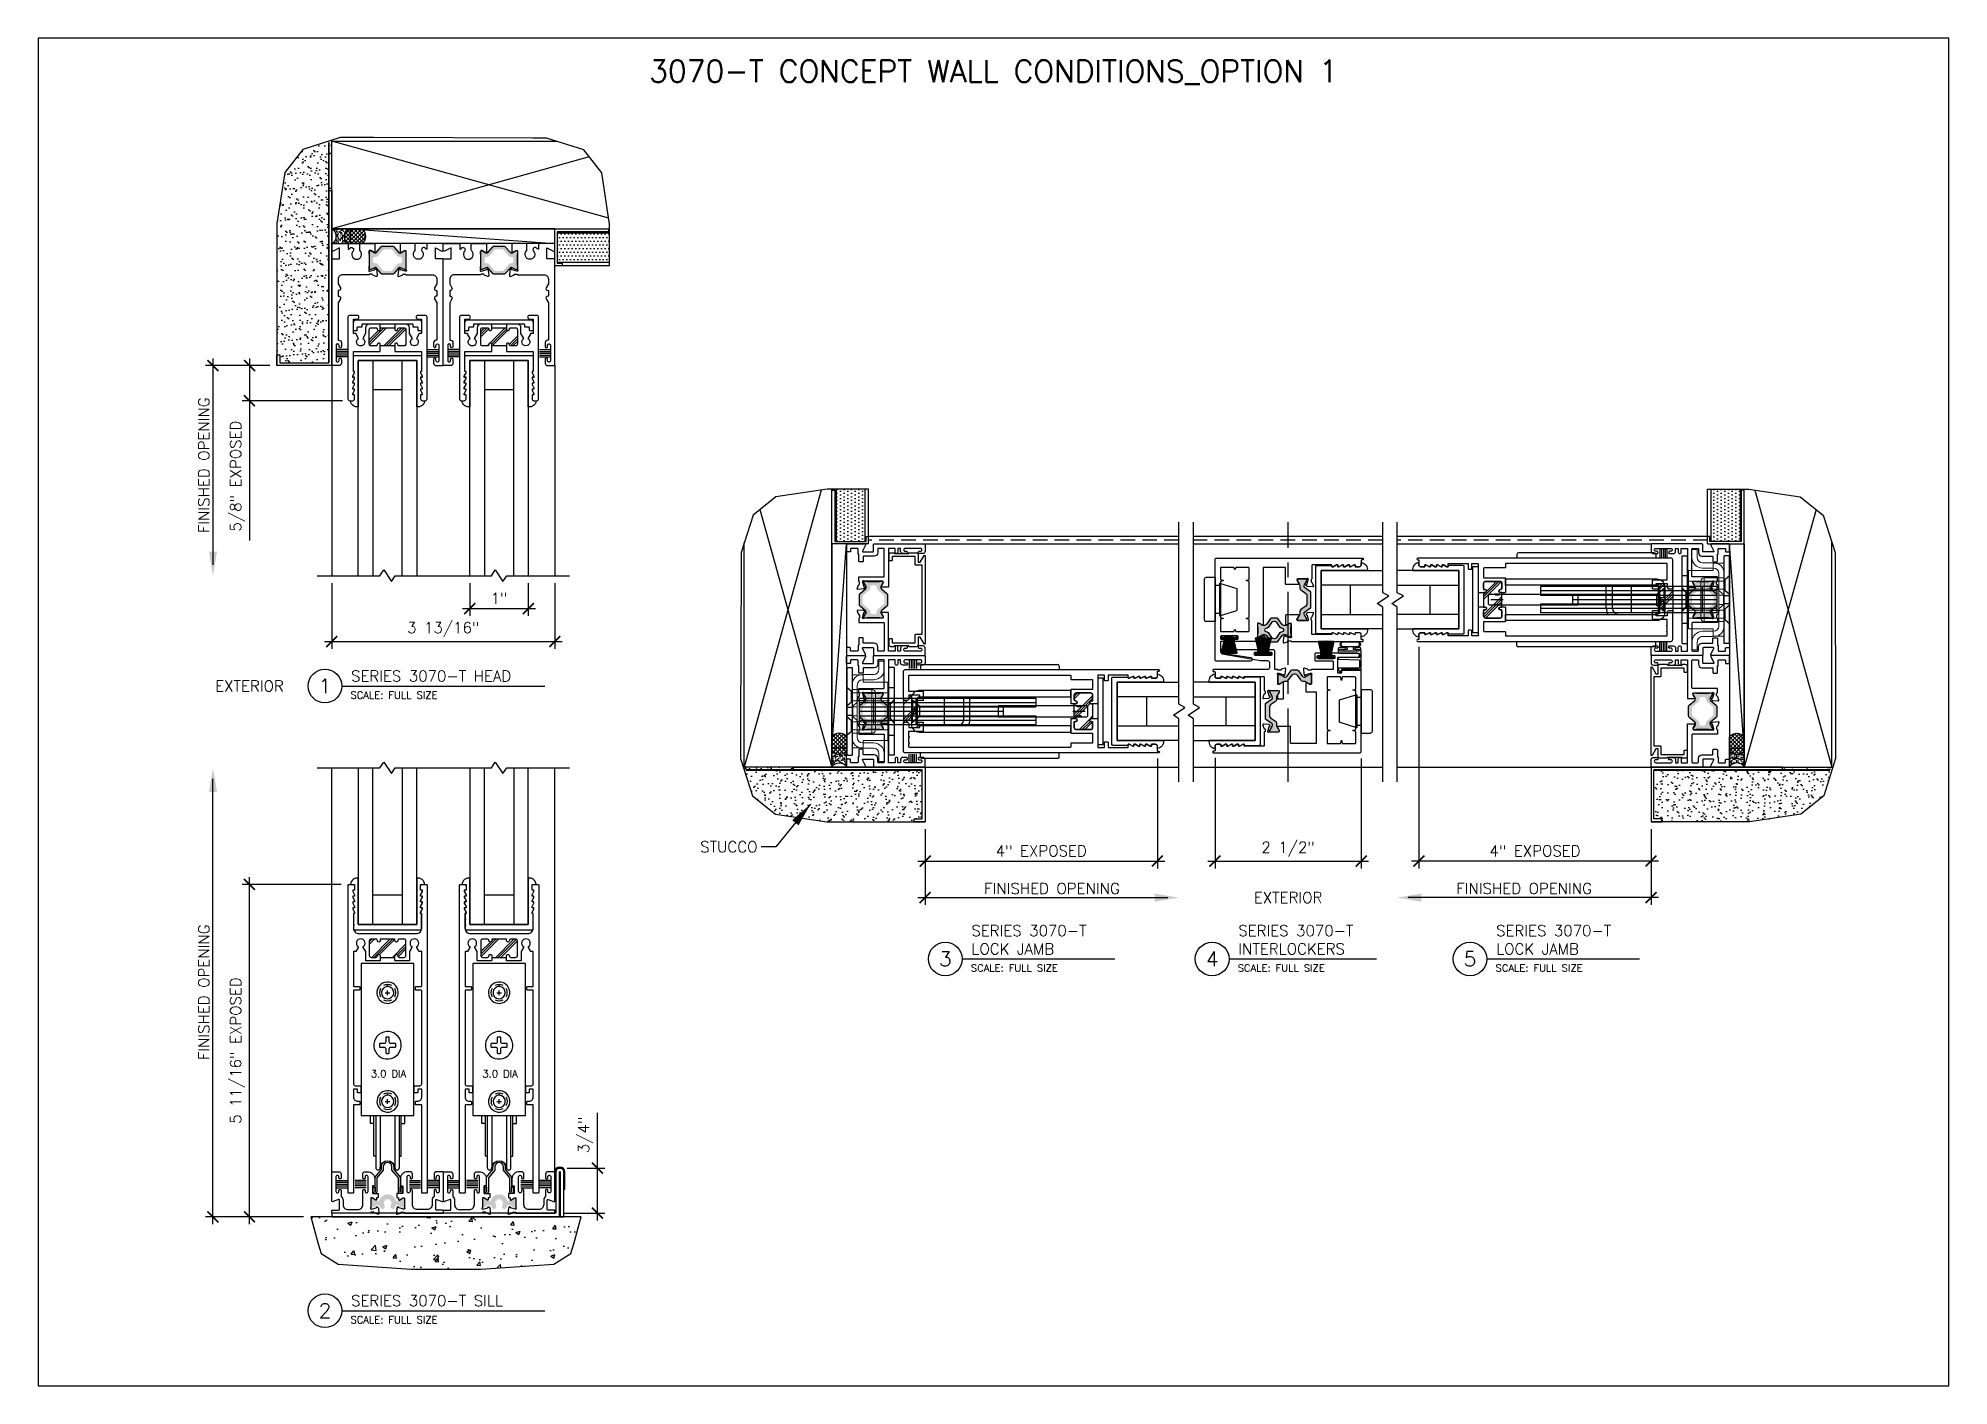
# Model space of a CAD drawing. Header units: inches. Extents: x 819.8 to 852.5, y 498 to 521.
import ezdxf
from ezdxf.enums import TextEntityAlignment as Align

# ---------------------------------------------------------------- set-up
doc = ezdxf.new("R2010")
doc.units = ezdxf.units.IN
doc.header["$MEASUREMENT"] = 0
doc.linetypes.add('CENTER', pattern=[2, 1.25, -0.25, 0.25, -0.25])
doc.linetypes.add('HIDDEN', pattern=[0.375, 0.25, -0.125])
for name, color, linetype in [('BACKUP PLATE', 6, 'Continuous'), ('BREAK', 6, 'Continuous'), ('CENTERLINE', 40, 'CENTER'), ('DIM', 140, 'Continuous'), ('DIM @ 1', 140, 'Continuous'), ('DTLBUBBLE', 6, 'Continuous'), ('ELEV_FRAME', 1, 'Continuous'), ('FRAME', 1, 'Continuous'), ('GEOM', 1, 'Continuous'), ('GEOMETRY', 7, 'Continuous'), ('GLASS', 7, 'Continuous'), ('GLASS-VINYL', 7, 'Continuous'), ('HARDWARE', 7, 'Continuous'), ('HATCH', 7, 'Continuous'), ('HEM COVER', 140, 'Continuous'), ('I-STRUT', 7, 'Continuous'), ('MISC', 9, 'Continuous'), ('SASH', 5, 'Continuous'), ('SEAL', 7, 'Continuous'), ('SHIM', 1, 'Continuous'), ('SILL-PAN', 7, 'Continuous'), ('STRIKE PLATE', 3, 'Continuous'), ('STRIKE-PLATE', 7, 'Continuous'), ('TEXT', 7, 'Continuous'), ('VENT', 5, 'Continuous'), ('WALL-CONDITION', 7, 'Continuous')]:
    doc.layers.add(name, color=color, linetype=linetype)
doc.layers.add('NO PLOT', color=40, linetype='Continuous', plot=False)
doc.layers.add('VIEWPORT LAYOUT', color=40, linetype='Continuous', plot=False)
doc.styles.get("Standard").update_dxf_attribs({"font": 'romans.shx'})
doc.dimstyles.new('1X1', dxfattribs={"dimtxt": 0.1875, "dimasz": 0.1875, "dimexe": 0.125, "dimexo": 0.125, "dimgap": 0.062, "dimtad": 1, "dimdec": 4, "dimzin": 11, "dimdsep": 46, "dimlunit": 5, "dimtxsty": 'Standard', "dimblk1": 'ARCHTICK', "dimblk2": 'ARCHTICK', "dimsah": 1, "dimcen": 0, "dimdle": 0.125, "dimadec": 0, "dimazin": 0, "dimtfac": 1, "dimtdec": 4, "dimtofl": 0, "dimtmove": 0, "dimatfit": 3, "dimldrblk": 'ARROW', "dimfxl": 0, "dimfrac": 2, "dimtolj": 1, "dimtzin": 0, "dimarcsym": 0})
pattern_1 = [(127.5, (0.01, 0), (-0.057805, -0.00189), [0, -0.0456, 0, -0.051, 0, -0.04875]), (97.5, (0.01, 0), (-0.084664, 0.053093), [0, -0.0246, 0, -0.0411, 0, -0.01575]), (57.5, (0.01, -0.0369), (-0.00017, 0.093424), [0, -0.015, 0, -0.054, 0, -0.0705]), (47.5, (0.01, -0.0369), (-0.02633, 0.090184), [0, -0.0075, 0, -0.0354, 0, -0.0405])]
pattern_2 = [(225, (0.01, 0), (0.0331456, -0.0331456), []), (315, (0.01, 0), (0.0331456, 0.0331456), [])]
pattern_3 = [(45, (-0.2734, 0.0003), (-0.176777, 0.176777), []), (45, (-0.29549, 0.0224), (-0.176777, 0.176777), []), (45, (-0.31758, 0.0445), (-0.176777, 0.176777), [])]

msp = doc.modelspace()

# ---------------------------------------------------------------- texts
at = {"layer": 'DIM @ 1', "insert": (832.14097, 507.10833), "char_height": 0.1875, "attachment_point": 9}
msp.add_mtext('\\A1;STUCCO', dxfattribs=at)
at = {"layer": 'NO PLOT'}
for s, p in [('1', (824.74216, 509.82762)), ('3', (835.35386, 505.15867)), ('4', (839.91905, 505.15867)), ('5', (844.32943, 505.15867)), ('2', (824.74216, 499.14272))]:
    msp.add_text(s, height=0.25, dxfattribs=at).set_placement(p, align=Align.CENTER)
for p in [(825.17866, 509.73533), (835.79036, 505.06638), (840.35555, 505.06638), (844.76593, 505.06638), (825.17866, 499.05043)]:
    msp.add_text('SCALE: FULL SIZE', height=0.125, dxfattribs=at).set_placement(p)
at = {"layer": 'TEXT'}
for p in [(823.45117, 509.9522), (841.21694, 506.33334)]:
    msp.add_text('EXTERIOR', height=0.1875, dxfattribs=at).set_placement(p, align=Align.MIDDLE_CENTER)
for s, insert, char_height, width, attachment_point in [('3070-T CONCEPT WALL CONDITIONS_OPTION 1', (836.17772, 520.65789), 0.375, 24.43104, 2), ('SERIES 3070-T HEAD', (825.18867, 510.03019), 0.1875, 12.21552, 7), ('SERIES 3070-T\\PLOCK JAMB', (835.80037, 505.36124), 0.1875, 12.21552, 7), ('SERIES 3070-T \\PINTERLOCKERS', (840.36556, 505.36124), 0.1875, 12.21552, 7), ('SERIES 3070-T\\PLOCK JAMB', (844.77594, 505.36124), 0.1875, 12.21552, 7), ('SERIES 3070-T SILL', (825.18867, 499.34529), 0.1875, 12.21552, 7)]:
    msp.add_mtext(s, dxfattribs=dict(at, insert=insert, char_height=char_height, width=width, attachment_point=attachment_point))

# ---------------------------------------------------------------- blocks, each defined once
blk = doc.blocks.new('PAPER-SPACE')
blk.add_lwpolyline([(0, 0), (784.37, 0), (784.37, 553.2), (0, 553.2)], close=True)
blk = doc.blocks.new('3700-HEAD')
at = {"layer": 'I-STRUT'}
h = blk.add_hatch(color=256, dxfattribs=at)
h.dxf.hatch_style = 1
edge = h.paths.add_edge_path(flags=16)
edge.add_arc((0.753, 1.692), 0.0472, 39.9998, 90, ccw=False)
edge.add_line((0.789, 1.722), (0.87, 1.626))
edge.add_arc((0.906, 1.657), 0.0472, 219.9998, 270)
edge.add_line((0.906, 1.609), (1.002, 1.609))
edge.add_arc((1.002, 1.657), 0.0472, 270, 320.0002)
edge.add_line((1.038, 1.626), (1.119, 1.722))
edge.add_arc((1.155, 1.692), 0.0472, 90, 140.0002, ccw=False)
edge.add_line((1.155, 1.739), (1.165, 1.739))
edge.add_arc((1.165, 1.774), 0.0355, 270.7985, 360)
edge.add_line((1.2, 1.774), (1.2, 1.814))
edge.add_arc((1.165, 1.814), 0.0355, 0, 89.2015)
edge.add_line((1.165, 1.85), (1.155, 1.85))
edge.add_arc((1.155, 1.897), 0.0472, 219.9998, 270, ccw=False)
edge.add_line((1.119, 1.867), (1.038, 1.962))
edge.add_arc((1.002, 1.932), 0.0472, 39.9998, 90)
edge.add_line((1.002, 1.979), (0.906, 1.979))
edge.add_arc((0.906, 1.932), 0.0472, 90, 140.0002)
edge.add_line((0.87, 1.962), (0.789, 1.867))
edge.add_arc((0.753, 1.897), 0.0472, 270, 320.0002, ccw=False)
edge.add_line((0.753, 1.85), (0.743, 1.85))
edge.add_arc((0.743, 1.814), 0.0355, 90.7985, 180)
edge.add_line((0.708, 1.814), (0.708, 1.774))
edge.add_arc((0.743, 1.774), 0.0355, 180, 269.2015)
edge.add_line((0.743, 1.739), (0.753, 1.739))
edge = h.paths.add_edge_path()
edge.add_arc((0.744, 1.948), 0.0302, 239.9999, 319.9998)
edge.add_line((0.767, 1.929), (0.847, 2.024))
edge.add_arc((0.87, 2.004), 0.0302, 90, 139.9998, ccw=False)
edge.add_line((0.87, 2.034), (1.038, 2.034))
edge.add_arc((1.038, 2.004), 0.0302, 40.0002, 90, ccw=False)
edge.add_line((1.061, 2.024), (1.141, 1.929))
edge.add_arc((1.164, 1.948), 0.0302, 220.0002, 300.0001)
edge.add_line((1.179, 1.922), (1.237, 1.955))
edge.add_arc((1.243, 1.945), 0.0119, 90, 120.0001, ccw=False)
edge.add_line((1.243, 1.957), (1.257, 1.957))
edge.add_arc((1.257, 1.945), 0.0119, 0.069, 90.069, ccw=False)
edge.add_line((1.269, 1.945), (1.269, 1.902))
edge.add_arc((1.259, 1.902), 0.00991, -53.1301, 0, ccw=False)
edge.add_line((1.265, 1.894), (1.265, 1.694))
edge.add_arc((1.259, 1.686), 0.00991, 0, 53.1301, ccw=False)
edge.add_line((1.269, 1.686), (1.269, 1.643))
edge.add_arc((1.257, 1.643), 0.0119, 270, 360, ccw=False)
edge.add_line((1.257, 1.632), (1.243, 1.632))
edge.add_arc((1.243, 1.643), 0.0119, 239.9999, 270, ccw=False)
edge.add_line((1.237, 1.633), (1.179, 1.666))
edge.add_arc((1.164, 1.64), 0.0302, 59.9999, 139.9998)
edge.add_line((1.141, 1.66), (1.061, 1.565))
edge.add_arc((1.038, 1.584), 0.0302, 270, 319.9998, ccw=False)
edge.add_line((1.038, 1.554), (0.87, 1.554))
edge.add_arc((0.87, 1.584), 0.0302, 220.0002, 270, ccw=False)
edge.add_line((0.847, 1.565), (0.767, 1.66))
edge.add_arc((0.744, 1.64), 0.0302, 40.0002, 120.0001)
edge.add_line((0.729, 1.666), (0.671, 1.633))
edge.add_arc((0.665, 1.643), 0.0119, 270, 300.0001, ccw=False)
edge.add_line((0.665, 1.632), (0.651, 1.632))
edge.add_arc((0.651, 1.643), 0.0119, 180, 270, ccw=False)
edge.add_line((0.639, 1.643), (0.639, 1.686))
edge.add_arc((0.649, 1.686), 0.00991, 126.8699, 180, ccw=False)
edge.add_line((0.643, 1.694), (0.643, 1.894))
edge.add_arc((0.649, 1.902), 0.00991, 180, 233.1301, ccw=False)
edge.add_line((0.639, 1.902), (0.639, 1.945))
edge.add_arc((0.651, 1.945), 0.0119, 89.931, 179.931, ccw=False)
edge.add_line((0.651, 1.957), (0.665, 1.957))
edge.add_arc((0.665, 1.945), 0.0119, 59.9999, 90, ccw=False)
edge.add_line((0.671, 1.955), (0.729, 1.922))
for points in [[(0.11, 1.388), (0.148, 1.322, -0.57735), (0.122, 1.277), (0.11, 1.277), (0.11, 1.177), (0.122, 1.177, -0.57735), (0.148, 1.132), (0.11, 1.066), (0.11, 0.434, 0.414214), (0.12, 0.424), (0.125, 0.424, -0.414214), (0.165, 0.384), (0.165, 0.317, -0.414214), (0.145, 0.297), (0.144, 0.297, -0.414214), (0.125, 0.317), (0.125, 0.338, 0.414214), (0.1, 0.362), (0.099, 0.362, 0.414214), (0.075, 0.338), (0.075, 0.077, 0.414214), (0.099, 0.052), (0.1, 0.052, 0.414214), (0.125, 0.077), (0.125, 0.098, -0.414214), (0.144, 0.117), (0.145, 0.117, -0.414214), (0.165, 0.098), (0.165, 0.03, -0.414214), (0.125, -0.01), (0.01, -0.01, -0.414214), (0, 0), (0, 1.805, -0.414214), (0.01, 1.815), (0.125, 1.815, 0.414214), (0.135, 1.825), (0.135, 2.003), (0.023, 1.951, -0.546624), (0, 1.966), (0, 2.068, -0.414214), (0.01, 2.078), (0.27, 2.078, -0.414214), (0.28, 2.068), (0.28, 1.99, 0.733941), (0.298, 1.984, -0.034035), (0.311, 2, -0.505732), (0.369, 1.994), (0.369, 1.993, -0.327538), (0.365, 1.951, 0.652778), (0.427, 1.81, 0.660027), (0.487, 1.952, -0.193039), (0.479, 1.973), (0.479, 2.068, -0.414214), (0.489, 2.078), (0.727, 2.078, -0.414214), (0.737, 2.068), (0.737, 1.933, -0.585524), (0.725, 1.926), (0.666, 1.959, 0.137872), (0.659, 1.961), (0.651, 1.961, 0.414214), (0.639, 1.949), (0.639, 1.636, -0.213422), (0.635, 1.627, 0.6885), (0.643, 1.606), (0.649, 1.606, 0.065543), (0.652, 1.607), (0.728, 1.627, 0.267949), (0.736, 1.635), (0.738, 1.64, -0.57735), (0.751, 1.643), (0.765, 1.629, -0.176327), (0.769, 1.622), (0.777, 1.529, -0.548619), (0.761, 1.516), (0.705, 1.537, -0.263725), (0.698, 1.545, 0.359508), (0.686, 1.555), (0.651, 1.555, 0.414214), (0.639, 1.543), (0.185, 1.543, 0.414214), (0.11, 1.468), (0.11, 1.388)], [(1.798, 1.388), (1.76, 1.322, 0.57735), (1.786, 1.277), (1.798, 1.277), (1.798, 1.177), (1.786, 1.177, 0.57735), (1.76, 1.132), (1.798, 1.066), (1.798, 0.434, -0.414214), (1.788, 0.424), (1.783, 0.424, 0.414214), (1.743, 0.384), (1.743, 0.317, 0.414214), (1.763, 0.297), (1.763, 0.297, 0.414214), (1.783, 0.317), (1.783, 0.338, -0.414214), (1.807, 0.362), (1.808, 0.362, -0.414214), (1.833, 0.338), (1.833, 0.077, -0.414214), (1.808, 0.052), (1.807, 0.052, -0.414214), (1.783, 0.077), (1.783, 0.098, 0.414214), (1.763, 0.117), (1.762, 0.117, 0.414214), (1.743, 0.098), (1.743, 0.03, 0.414214), (1.783, -0.01), (1.898, -0.01, 0.414214), (1.908, 0), (1.908, 1.805, 0.414214), (1.898, 1.815), (1.783, 1.815, -0.414214), (1.773, 1.825), (1.773, 2.003), (1.885, 1.951, 0.546624), (1.908, 1.966), (1.908, 2.068, 0.414214), (1.898, 2.078), (1.638, 2.078, 0.414214), (1.628, 2.068), (1.628, 1.99, -0.733941), (1.61, 1.984, 0.034035), (1.597, 2, 0.505732), (1.539, 1.994), (1.539, 1.993, 0.327538), (1.543, 1.951, -0.652778), (1.481, 1.81, -0.660027), (1.421, 1.952, 0.193039), (1.429, 1.973), (1.429, 2.068, 0.414214), (1.419, 2.078), (1.181, 2.078, 0.414214), (1.171, 2.068), (1.171, 1.933, 0.585524), (1.183, 1.926), (1.242, 1.959, -0.137872), (1.249, 1.961), (1.257, 1.961, -0.414214), (1.269, 1.949), (1.269, 1.636, 0.213422), (1.273, 1.627, -0.6885), (1.265, 1.606), (1.259, 1.606, -0.065543), (1.256, 1.607), (1.18, 1.627, -0.267949), (1.172, 1.635), (1.17, 1.64, 0.57735), (1.157, 1.643), (1.143, 1.629, 0.176327), (1.139, 1.622), (1.131, 1.529, 0.548619), (1.147, 1.516), (1.203, 1.537, 0.263725), (1.21, 1.545, -0.359508), (1.222, 1.555), (1.257, 1.555, -0.414214), (1.269, 1.543), (1.723, 1.543, -0.414214), (1.798, 1.468), (1.798, 1.388)]]:
    blk.add_lwpolyline(points, format="xyb")
blk.add_lwpolyline([(0.729, 1.922, 0.36397), (0.767, 1.929), (0.847, 2.024, -0.221694), (0.87, 2.034), (1.038, 2.034, -0.221694), (1.061, 2.024), (1.141, 1.929, 0.36397), (1.179, 1.922), (1.237, 1.955, -0.131653), (1.243, 1.957), (1.257, 1.957, -0.414214), (1.269, 1.945), (1.269, 1.902, -0.236068), (1.265, 1.894), (1.265, 1.694, -0.236068), (1.269, 1.686), (1.269, 1.643, -0.414214), (1.257, 1.632), (1.243, 1.632, -0.131653), (1.237, 1.633), (1.179, 1.666, 0.36397), (1.141, 1.66), (1.061, 1.565, -0.221694), (1.038, 1.554), (0.87, 1.554, -0.221694), (0.847, 1.565), (0.767, 1.66, 0.36397), (0.729, 1.666), (0.671, 1.633, -0.131653), (0.665, 1.632), (0.651, 1.632, -0.414214), (0.639, 1.643), (0.639, 1.686, -0.236068), (0.643, 1.694), (0.643, 1.894, -0.236068), (0.639, 1.902), (0.639, 1.945, -0.414214), (0.651, 1.957), (0.665, 1.957, -0.131653), (0.671, 1.955)], format="xyb", close=True, dxfattribs=at)
blk = doc.blocks.new('RALE-SREADER')
at = {"layer": 'GEOMETRY', "color": 1}
blk.add_lwpolyline([(0.135, -0.08), (0.07, -0.08, 0.414214), (0.06, -0.09), (0.06, -0.133, -0.414214), (0.05, -0.143), (0.01, -0.143, -0.414214), (0, -0.133), (0, 0, -0.414214), (0.05, 0.05), (1.116, 0.05, -0.414214), (1.166, 0), (1.166, -0.133, -0.414214), (1.156, -0.143), (1.116, -0.143, -0.414214), (1.106, -0.133), (1.106, -0.09, 0.414214), (1.096, -0.08), (1.031, -0.08, -0.414214), (1.021, -0.07), (1.021, -0.035, 0.414214), (1.011, -0.025), (0.155, -0.025, 0.414214), (0.145, -0.035), (0.145, -0.07, -0.414214)], format="xyb", close=True, dxfattribs=at)
blk = doc.blocks.new('3075 TOP RAIL')
h = blk.add_hatch()
h.set_pattern_fill('PLAST', angle=45, style=0)
h.paths.add_polyline_path([(-0.125, 0.312), (-0.125, 0.286, -0.414214), (-0.149, 0.262), (-0.151, 0.262, -0.414214), (-0.175, 0.286), (-0.175, 0.287, 0.414214), (-0.2, 0.312), (-0.282, 0.312, 0.414214), (-0.313, 0.281), (-0.313, 0.031, 0.414214), (-0.282, 0), (-0.2, 0, 0.414214), (-0.175, 0.025, -0.414214), (-0.15, 0.05), (-0.149, 0.05, -0.414214), (-0.125, 0.026), (-0.125, 0), (0.125, 0), (0.125, 0.026, -0.414214), (0.149, 0.05), (0.15, 0.05, -0.414214), (0.175, 0.025, 0.414214), (0.2, 0), (0.282, 0, 0.414214), (0.313, 0.031), (0.313, 0.281, 0.414214), (0.282, 0.312), (0.2, 0.312, 0.420325), (0.175, 0.286, -0.420203), (0.151, 0.262), (0.149, 0.262, -0.414214), (0.125, 0.286), (0.125, 0.312)])
at = {"color": 7}
for p, q in [((-0.125, 0.312), (0.125, 0.312)), ((0.125, 0), (-0.125, 0))]:
    blk.add_line(p, q, dxfattribs=at)
for points in [[(-0.149, 0.05), (-0.15, 0.05, 0.414214), (-0.175, 0.025, -0.414214), (-0.2, 0), (-0.282, 0, -0.414214), (-0.313, 0.031), (-0.313, 0.281, -0.414214), (-0.282, 0.312), (-0.2, 0.312, -0.414214), (-0.175, 0.287), (-0.175, 0.286, 0.414214), (-0.151, 0.262), (-0.149, 0.262, 0.414214), (-0.125, 0.286), (-0.125, 0.343), (-0.126, 0.374), (-0.156, 0.374), (-0.313, 0.374, 0.414214), (-0.375, 0.312), (-0.375, 0.214), (-0.425, 0.129, -3.732051), (-0.494, 0.129), (-0.543, 0.214), (-0.583, 0.214), (-0.583, 0.461), (-0.519, 0.461, 0.414214), (-0.49, 0.49), (-0.49, 0.492, 0.414214), (-0.521, 0.523), (-0.646, 0.523, 0.414214), (-0.677, 0.492), (-0.677, -0.906, 0.414214), (-0.646, -0.937), (-0.596, -0.937, 0.414214), (-0.565, -0.906), (-0.565, -0.837), (-0.595, -0.837), (-0.595, -0.817), (-0.565, -0.757), (-0.565, -0.737), (-0.595, -0.737), (-0.595, -0.717), (-0.565, -0.657), (-0.565, -0.637), (-0.595, -0.637), (-0.595, -0.617), (-0.565, -0.557), (-0.565, -0.537), (-0.595, -0.537), (-0.595, -0.517), (-0.565, -0.457), (-0.565, -0.437), (-0.583, -0.437), (-0.583, -0.094), (-0.125, -0.094), (-0.125, 0.026, 0.414214)], [(0.583, -0.437), (0.565, -0.437), (0.565, -0.457), (0.595, -0.517), (0.595, -0.537), (0.565, -0.537), (0.565, -0.557), (0.595, -0.617), (0.595, -0.637), (0.565, -0.637), (0.565, -0.657), (0.595, -0.717), (0.595, -0.737), (0.565, -0.737), (0.565, -0.757), (0.595, -0.817), (0.595, -0.837), (0.565, -0.837), (0.565, -0.906, 0.414214), (0.596, -0.937), (0.646, -0.937, 0.414214), (0.677, -0.906), (0.677, 0.492, 0.414214), (0.646, 0.523), (0.521, 0.523, 0.414214), (0.49, 0.492), (0.49, 0.49, 0.414214), (0.519, 0.461), (0.583, 0.461), (0.583, 0.214), (0.543, 0.214), (0.493, 0.129, -3.732051), (0.425, 0.129), (0.375, 0.214), (0.375, 0.312, 0.414214), (0.313, 0.374), (0.156, 0.374), (0.127, 0.374), (0.125, 0.343), (0.125, 0.286, 0.414214), (0.149, 0.262), (0.151, 0.262, 0.414214), (0.175, 0.286), (0.175, 0.287, -0.414214), (0.2, 0.312), (0.282, 0.312, -0.414214), (0.313, 0.281), (0.313, 0.031, -0.414214), (0.282, 0), (0.2, 0, -0.414214), (0.175, 0.025, 0.414214), (0.15, 0.05), (0.149, 0.05, 0.414214), (0.125, 0.026), (0.125, -0.094), (0.583, -0.094)]]:
    blk.add_lwpolyline(points, format="xyb", close=True)
blk.add_blockref('RALE-SREADER', (-0.583, 0.399))
blk = doc.blocks.new('A$C5A66615D')
for p, q in [((0.19, 0.124), (0, 0.124)), ((0.19, 0.093), (0, 0.093)), ((0.19, 0.062), (0, 0.062)), ((0.19, 0.031), (0, 0.031)), ((0.19, 0), (0, 0))]:
    blk.add_line(p, q)
blk = doc.blocks.new('*U138')
at = {"layer": 'FRAME'}
blk.add_blockref('3700-HEAD', (0, -2.068), dxfattribs=at)
at = {"layer": 'SEAL'}
blk.add_blockref('A$C5A66615D', (0.074, -1.928), dxfattribs=at)
at = {"layer": 'SEAL', "xscale": -1}
blk.add_blockref('A$C5A66615D', (1.834, -1.928), dxfattribs=at)
at = {"layer": 'VENT'}
blk.add_blockref('3075 TOP RAIL', (0.954, -1.741), dxfattribs=at)
blk = doc.blocks.new('*U176')
blk.add_lwpolyline([(1.179, 0.5), (1.161, 0.5), (1.161, 0.48), (1.191, 0.42), (1.191, 0.4), (1.161, 0.4), (1.161, 0.38), (1.191, 0.32), (1.191, 0.3), (1.161, 0.3), (1.161, 0.28), (1.191, 0.22), (1.191, 0.2), (1.161, 0.2), (1.161, 0.18), (1.191, 0.12), (1.191, 0.1), (1.161, 0.1), (1.161, 0.031, 0.414214), (1.192, 0), (1.23, 0, -0.438024), (1.096, -0.105), (1.096, 0.687), (0.096, 0.687), (0.096, -0.105, -0.438024), (-0.038, 0), (0, 0, 0.414214), (0.031, 0.031), (0.031, 0.1), (0.001, 0.1), (0.001, 0.12), (0.031, 0.18), (0.031, 0.2), (0.001, 0.2), (0.001, 0.22), (0.031, 0.28), (0.031, 0.3), (0.001, 0.3), (0.001, 0.32), (0.031, 0.38), (0.031, 0.4), (0.001, 0.4), (0.001, 0.42), (0.031, 0.48), (0.031, 0.5), (0.013, 0.5), (0.013, 0.713), (0.013, 0.749, -0.072616), (0.017, 0.776), (1.175, 0.776, -0.072616), (1.179, 0.749), (1.179, 0.713)], format="xyb", close=True)
at = {"layer": 'GLASS'}
for p, q in [((0.096, -2.993), (0.096, 0.687)), ((0.096, 0.687), (1.096, 0.687)), ((0.346, 0.687), (0.346, -2.993)), ((0.846, -2.993), (0.846, 0.687)), ((1.096, 0.687), (1.096, -2.993)), ((0.846, 0.187), (0.346, 0.187))]:
    blk.add_line(p, q, dxfattribs=at)
blk = doc.blocks.new('*U144')
h = blk.add_hatch()
h.set_pattern_fill('AR-SAND', color=256, scale=0.1, angle=180, style=0)
h.set_pattern_definition([(217.5, (0, -1.463), (0.006299, -0.1926824), [0, -0.152, 0, -0.17, 0, -0.1625]), (187.5, (0, -1.463), (-0.176978, -0.282215), [0, -0.082, 0, -0.137, 0, -0.0525]), (147.5, (0.123, -1.463), (-0.311414, -0.000566), [0, -0.05, 0, -0.18, 0, -0.235]), (137.5, (0.123, -1.463), (-0.300613, -0.087768), [0, -0.025, 0, -0.118, 0, -0.135])])
h.paths.add_polyline_path([(-0.938, -1.901), (-0.888, -1.901), (-0.888, -2.038), (-0.05, -2.038), (-0.05, 0.908), (0, 0.908), (0, 1.768), (-0.494, 1.61), (-0.805, 1.217), (-0.938, 0.341)])
h = blk.add_hatch()
h.set_pattern_fill('DOTS', color=256, style=0)
h.set_pattern_definition([(0, (1.566, 0), (0.03125, 0.0625), [0, -0.0625])])
h.paths.add_polyline_path([(3.856, -0.315), (4.753, -0.315), (4.753, 0.18), (3.856, 0.18)])
at = {"layer": 'SHIM'}
h = blk.add_hatch(dxfattribs=at)
h.set_pattern_fill('AR-SAND', color=256, scale=0.03, angle=90, style=0)
h.set_pattern_definition(pattern_1)
edge = h.paths.add_edge_path()
edge.add_arc((0.371, 0.125), 0.157, 127.2371, 232.7629, ccw=False)
edge.add_line((0.276, 0.25), (0.01, 0.25))
edge.add_arc((-0.085, 0.125), 0.157, -52.7629, 52.7629, ccw=False)
edge.add_line((0.01, 0), (0.276, 0))
h = blk.add_hatch(dxfattribs=at)
h.set_pattern_fill('ANSI37', color=256, scale=0.375, angle=180, style=0)
h.set_pattern_definition(pattern_2)
edge = h.paths.add_edge_path()
edge.add_line((0.276, 0), (0.518, 0))
edge.add_arc((0.423, 0.125), 0.157, 307.2371, 412.7629)
edge.add_line((0.518, 0.25), (0.276, 0.25))
edge.add_arc((0.371, 0.125), 0.157, 127.2371, 232.7629)
for p, q in [((0, -2.088), (0, 1.768)), ((0, 1.75), (3.842, 1.75)), ((4.738, 0.434), (0, 1.75)), ((4.404, 1.482), (0, 0.25)), ((0, 0.25), (4.753, 0.25)), ((3.816, -0.375), (3.816, 0.25)), ((3.816, -0.375), (4.753, -0.375))]:
    blk.add_line(p, q)
for points in [[(4.753, -0.375), (4.753, 0.331), (4.621, 1.208), (4.31, 1.601), (3.672, 1.804), (3.441, 1.804), (0.722, 1.814), (0.144, 1.814), (-0.494, 1.61), (-0.805, 1.217), (-0.938, 0.341), (-0.938, -2.088)], [(4.734, 0.25), (4.734, 0.2), (3.856, 0.2), (3.856, -0.315), (3.856, -0.337), (3.941, -0.337), (3.941, -0.375)], [(3.856, -0.315), (4.753, -0.315), (4.753, 0.18), (3.856, 0.18), (3.856, -0.315)]]:
    blk.add_lwpolyline(points)
blk.add_lwpolyline([(-0.05, -2.038), (-0.05, 0.908), (0, 0.908), (0, -2.088), (-0.938, -2.088), (-0.938, -1.901), (-0.888, -1.901), (-0.888, -2.038)], close=True)
for points in [[(0.276, 0, -0.496001), (0.276, 0.25), (0.01, 0.25, -0.496001), (0.01, 0)], [(0.276, 0), (0.518, 0, 0.496001), (0.518, 0.25), (0.276, 0.25, 0.496001)]]:
    blk.add_lwpolyline(points, format="xyb", close=True, dxfattribs=at)
blk.add_lwpolyline([(3.816, 0), (3.816, 0.25), (0.322, 0.25), (3.816, 0), (0.322, 0), (0.322, 0.25)], dxfattribs=at)
blk = doc.blocks.new('3749-SILL')
at = {"layer": 'I-STRUT'}
h = blk.add_hatch(color=256, dxfattribs=at)
h.dxf.hatch_style = 1
edge = h.paths.add_edge_path()
edge.add_arc((0.954, -0.524), 0.0689, 60, 120, ccw=False)
edge.add_line((0.988, -0.464), (0.985, -0.469))
edge.add_arc((0.954, -0.524), 0.063, 30, 60, ccw=False)
edge.add_line((1.009, -0.493), (1.014, -0.49))
edge.add_arc((0.954, -0.524), 0.0689, 0, 30, ccw=False)
edge.add_line((1.023, -0.524), (1.017, -0.524))
edge.add_arc((0.954, -0.524), 0.063, -30, 0, ccw=False)
edge.add_line((1.009, -0.555), (1.014, -0.558))
edge.add_arc((0.954, -0.524), 0.0689, 323.1301, 330, ccw=False)
edge.add_arc((1.041, -0.589), 0.0394, 143.1301, 323.1301)
edge.add_arc((0.954, -0.524), 0.148, 323.1301, 343.8304)
edge.add_arc((1.103, -0.567), 0.00787, 90, 163.8304, ccw=False)
edge.add_line((1.103, -0.559), (1.125, -0.559))
edge.add_arc((1.125, -0.591), 0.0315, 60, 90, ccw=False)
edge.add_line((1.141, -0.564), (1.214, -0.606))
edge.add_arc((1.218, -0.599), 0.00787, 240, 270)
edge.add_line((1.218, -0.607), (1.226, -0.607))
edge.add_arc((1.226, -0.591), 0.0157, 270, 360)
edge.add_line((1.241, -0.591), (1.241, -0.457))
edge.add_arc((1.226, -0.457), 0.0157, 0, 90)
edge.add_line((1.226, -0.441), (1.218, -0.441))
edge.add_arc((1.218, -0.449), 0.00787, 90, 120)
edge.add_line((1.214, -0.442), (1.141, -0.484))
edge.add_arc((1.125, -0.457), 0.0315, 270, 300, ccw=False)
edge.add_line((1.125, -0.489), (1.103, -0.489))
edge.add_arc((1.103, -0.481), 0.00787, 196.1696, 270, ccw=False)
edge.add_arc((0.954, -0.524), 0.148, 16.1696, 90)
edge.add_arc((0.954, -0.524), 0.148, 90, 163.8304)
edge.add_arc((0.805, -0.481), 0.00787, 270, 343.8304, ccw=False)
edge.add_line((0.805, -0.489), (0.783, -0.489))
edge.add_arc((0.783, -0.457), 0.0315, 240, 270, ccw=False)
edge.add_line((0.767, -0.484), (0.694, -0.442))
edge.add_arc((0.69, -0.449), 0.00787, 60, 90)
edge.add_line((0.69, -0.441), (0.682, -0.441))
edge.add_arc((0.682, -0.457), 0.0157, 90, 180)
edge.add_line((0.667, -0.457), (0.667, -0.591))
edge.add_arc((0.682, -0.591), 0.0157, 180, 270)
edge.add_line((0.682, -0.607), (0.69, -0.607))
edge.add_arc((0.69, -0.599), 0.00787, 270, 300)
edge.add_line((0.694, -0.606), (0.767, -0.564))
edge.add_arc((0.783, -0.591), 0.0315, 90, 120, ccw=False)
edge.add_line((0.783, -0.559), (0.805, -0.559))
edge.add_arc((0.805, -0.567), 0.00787, 16.1696, 90, ccw=False)
edge.add_arc((0.954, -0.524), 0.148, 196.1696, 216.8699)
edge.add_arc((0.867, -0.589), 0.0394, 216.8699, 396.8699)
edge.add_arc((0.954, -0.524), 0.0689, 210, 216.8699, ccw=False)
edge.add_line((0.894, -0.558), (0.899, -0.555))
edge.add_arc((0.954, -0.524), 0.063, 180, 210, ccw=False)
edge.add_line((0.891, -0.524), (0.885, -0.524))
edge.add_arc((0.954, -0.524), 0.0689, 150, 180, ccw=False)
edge.add_line((0.894, -0.49), (0.899, -0.493))
edge.add_arc((0.954, -0.524), 0.063, 120, 150, ccw=False)
edge.add_line((0.923, -0.469), (0.92, -0.464))
for points in [[(0.53, -0.554), (0.53, -0.366), (0.53, -0.312, -0.414214), (0.55, -0.292), (0.551, -0.292, -0.414214), (0.57, -0.311), (0.57, -0.328, 0.414214), (0.594, -0.352), (0.595, -0.352, 0.414214), (0.62, -0.328), (0.62, -0.077, 0.414214), (0.595, -0.052), (0.594, -0.052, 0.414214), (0.57, -0.077), (0.57, -0.093, -0.414214), (0.551, -0.112), (0.55, -0.112, -0.414214), (0.53, -0.093), (0.53, -0.03, -0.414214), (0.57, 0.01), (0.593, 0.01), (0.61, 0.01, -0.414214), (0.735, -0.115), (0.735, -0.22, -0.414214), (0.725, -0.23), (0.705, -0.23, 0.414214), (0.695, -0.24), (0.695, -0.355, 0.414214), (0.705, -0.365), (0.795, -0.365), (0.795, -0.425, -0.414214), (0.785, -0.435), (0.765, -0.435), (0.765, -0.468, -0.585524), (0.753, -0.475), (0.693, -0.438, 0.137872), (0.687, -0.436), (0.678, -0.436, 0.414214), (0.667, -0.448), (0.667, -0.6, -0.213422), (0.663, -0.609, 0.6885), (0.671, -0.629), (0.677, -0.629, 0.065543), (0.68, -0.629), (0.756, -0.609, 0.267949), (0.764, -0.6), (0.765, -0.596, -0.57735), (0.778, -0.592), (0.793, -0.606, -0.176327), (0.796, -0.614), (0.804, -0.707, -0.548619), (0.788, -0.719), (0.733, -0.699, -0.263725), (0.725, -0.69, 0.359508), (0.714, -0.68), (0.678, -0.68, 0.414214), (0.667, -0.692), (0.667, -0.7), (0.01, -0.7, -0.414214), (0, -0.69), (0, -0.656, -0.414214), (0.01, -0.646), (0.12, -0.646, 0.414214), (0.13, -0.636), (0.13, -0.475, 0.528549), (0.116, -0.465), (0.022, -0.502, -0.528549), (0, -0.488), (0, 0, -0.414214), (0.01, 0.01), (0.12, 0.01, -0.414214), (0.16, -0.03), (0.16, -0.093, -0.414214), (0.141, -0.112), (0.139, -0.112, -0.414214), (0.12, -0.093), (0.12, -0.077, 0.414214), (0.096, -0.052), (0.095, -0.052, 0.414214), (0.07, -0.077), (0.07, -0.328, 0.414214), (0.095, -0.352), (0.096, -0.352, 0.414214), (0.12, -0.328), (0.12, -0.311, -0.414214), (0.139, -0.292), (0.14, -0.292, -0.414214), (0.16, -0.312), (0.16, -0.415, -0.250492), (0.192, -0.475), (0.192, -0.553, 0.414214), (0.277, -0.638), (0.445, -0.638, 0.414214), (0.53, -0.553)], [(1.378, -0.554), (1.378, -0.366), (1.378, -0.312, 0.414214), (1.358, -0.292), (1.358, -0.292, 0.414214), (1.338, -0.311), (1.338, -0.328, -0.414214), (1.314, -0.352), (1.312, -0.352, -0.414214), (1.288, -0.328), (1.288, -0.077, -0.414214), (1.312, -0.052), (1.314, -0.052, -0.414214), (1.338, -0.077), (1.338, -0.093, 0.414214), (1.358, -0.112), (1.359, -0.112, 0.414214), (1.378, -0.093), (1.378, -0.03, 0.414214), (1.338, 0.01), (1.315, 0.01), (1.298, 0.01, 0.414214), (1.173, -0.115), (1.173, -0.22, 0.414214), (1.183, -0.23), (1.203, -0.23, -0.414214), (1.213, -0.24), (1.213, -0.355, -0.414214), (1.203, -0.365), (1.113, -0.365), (1.113, -0.425, 0.414214), (1.123, -0.435), (1.143, -0.435), (1.143, -0.468, 0.585524), (1.155, -0.475), (1.215, -0.438, -0.137872), (1.221, -0.436), (1.23, -0.436, -0.414214), (1.241, -0.448), (1.241, -0.6, 0.213422), (1.245, -0.609, -0.6885), (1.237, -0.629), (1.231, -0.629, -0.065543), (1.228, -0.629), (1.152, -0.609, -0.267949), (1.144, -0.6), (1.143, -0.596, 0.57735), (1.13, -0.592), (1.115, -0.606, 0.176327), (1.112, -0.614), (1.104, -0.707, 0.548619), (1.12, -0.719), (1.175, -0.699, 0.263725), (1.183, -0.69, -0.359508), (1.194, -0.68), (1.23, -0.68, -0.414214), (1.241, -0.692), (1.241, -0.7), (1.898, -0.7, 0.414214), (1.908, -0.69), (1.908, -0.656, 0.414214), (1.898, -0.646), (1.788, -0.646, -0.414214), (1.778, -0.636), (1.778, -0.475, -0.528549), (1.792, -0.465), (1.886, -0.502, 0.528549), (1.908, -0.488), (1.908, 0, 0.414214), (1.898, 0.01), (1.788, 0.01, 0.414214), (1.748, -0.03), (1.748, -0.093, 0.414214), (1.768, -0.112), (1.769, -0.112, 0.414214), (1.788, -0.093), (1.788, -0.077, -0.414214), (1.812, -0.052), (1.813, -0.052, -0.414214), (1.838, -0.077), (1.838, -0.328, -0.414214), (1.813, -0.352), (1.812, -0.352, -0.414214), (1.788, -0.328), (1.788, -0.311, 0.414214), (1.769, -0.292), (1.768, -0.292, 0.414214), (1.748, -0.312), (1.748, -0.415, 0.250492), (1.716, -0.475), (1.716, -0.553, -0.414214), (1.631, -0.638), (1.463, -0.638, -0.414214), (1.378, -0.553)]]:
    blk.add_lwpolyline(points, format="xyb")
blk = doc.blocks.new('3310-Thermal Mammoth B Rail')
at = {"linetype": 'Continuous'}
h = blk.add_hatch(dxfattribs=at)
h.set_pattern_fill('PLAST', angle=-45, style=0)
h.paths.add_polyline_path([(-0.15, 0.324), (-0.151, 0.324, -0.414214), (-0.175, 0.348), (-0.175, 0.374), (-0.282, 0.374, 0.414214), (-0.313, 0.343), (-0.313, 0.093, 0.414214), (-0.282, 0.062), (-0.2, 0.062, 0.414214), (-0.175, 0.087), (-0.175, 0.088, -0.414214), (-0.151, 0.112), (-0.15, 0.112, -0.414214), (-0.125, 0.087), (-0.125, 0.062), (0.125, 0.062), (0.125, 0.087, -0.414214), (0.15, 0.112), (0.151, 0.112, -0.414214), (0.175, 0.088), (0.175, 0.087, 0.414214), (0.2, 0.062), (0.282, 0.062, 0.414214), (0.313, 0.093), (0.313, 0.343, 0.414214), (0.282, 0.374), (0.175, 0.374), (0.175, 0.348, -0.414214), (0.151, 0.324), (0.15, 0.324, -0.414214), (0.125, 0.349), (0.125, 0.374), (-0.125, 0.374), (-0.125, 0.349, -0.414214)])
at = {"color": 7}
for p, q in [((-0.125, 0.374), (0.125, 0.374)), ((0.125, 0.062), (-0.125, 0.062))]:
    blk.add_line(p, q, dxfattribs=at)
at = {"ltscale": 0.25}
blk.add_lwpolyline([(0.512, -2.4), (0.486, -2.4, 0.414214), (0.476, -2.41), (0.476, -2.452, 0.414214), (0.486, -2.462), (0.584, -2.462), (0.584, -3.96, 0.414214), (0.594, -3.97), (0.668, -3.97, 0.414214), (0.678, -3.96), (0.678, 1.301, 0.414214), (0.668, 1.311), (0.576, 1.311, 0.414214), (0.566, 1.301), (0.566, 1.211), (0.596, 1.211), (0.596, 1.191), (0.566, 1.131), (0.566, 1.111), (0.596, 1.111), (0.596, 1.091), (0.566, 1.031), (0.566, 1.011), (0.596, 1.011), (0.596, 0.991), (0.566, 0.931), (0.566, 0.911), (0.596, 0.911), (0.596, 0.891), (0.566, 0.831), (0.566, 0.811), (0.584, 0.811), (0.584, 0.726, 1), (0.584, 0.706), (0.584, 0.626, 1), (0.584, 0.606), (0.584, 0.562, -0.414214), (0.49, 0.468), (0.001, 0.468), (-0.488, 0.468, -0.414214), (-0.582, 0.562), (-0.582, 0.811), (-0.564, 0.811), (-0.564, 0.831), (-0.594, 0.891), (-0.594, 0.911), (-0.564, 0.911), (-0.564, 0.931), (-0.594, 0.991), (-0.594, 1.011), (-0.564, 1.011), (-0.564, 1.031), (-0.594, 1.091), (-0.594, 1.111), (-0.564, 1.111), (-0.564, 1.131), (-0.594, 1.191), (-0.594, 1.211), (-0.564, 1.211), (-0.564, 1.301, 0.414214), (-0.574, 1.311), (-0.666, 1.311, 0.414214), (-0.676, 1.301), (-0.676, -3.96, 0.414214), (-0.666, -3.97), (-0.592, -3.97, 0.414214), (-0.582, -3.96), (-0.582, -2.462), (-0.484, -2.462, 0.414214), (-0.474, -2.452), (-0.474, -2.41, 0.414214), (-0.484, -2.4), (-0.51, -2.4, -0.414214), (-0.582, -2.328), (-0.582, -2.195), (-0.514, -2.195), (-0.514, -2.248, 0.414214), (-0.504, -2.258), (-0.464, -2.258, 0.414214), (-0.454, -2.248), (-0.454, -2.143, 0.414214), (-0.464, -2.133), (-0.551, -2.133, -0.414214), (-0.582, -2.102), (-0.582, -0.509, -0.414214), (-0.572, -0.499), (-0.484, -0.499, 0.414214), (-0.474, -0.489), (-0.474, -0.447, 0.414214), (-0.484, -0.437), (-0.572, -0.437, -0.414214), (-0.582, -0.427), (-0.582, 0.16), (-0.547, 0.16, 0.267949), (-0.539, 0.165), (-0.5, 0.232, 0.380082), (-0.502, 0.245, -3.00994), (-0.413, 0.245, 0.380082), (-0.415, 0.232), (-0.374, 0.16), (-0.374, 0.01, 0.414214), (-0.364, 0), (-0.134, 0, 0.414214), (-0.124, 0.01), (-0.124, 0.087, 0.414214), (-0.149, 0.112, 0.414214), (-0.174, 0.087, -0.414214), (-0.199, 0.062), (-0.281, 0.062, -0.414214), (-0.312, 0.093), (-0.312, 0.343, -0.414214), (-0.281, 0.374), (-0.199, 0.374, -0.414214), (-0.174, 0.349, 0.414214), (-0.149, 0.324, 0.414214), (-0.124, 0.349), (-0.124, 0.374), (0.001, 0.374), (0.126, 0.374), (0.126, 0.349, 0.414214), (0.151, 0.324, 0.414214), (0.176, 0.349, -0.414214), (0.201, 0.374), (0.283, 0.374, -0.414214), (0.314, 0.343), (0.314, 0.093, -0.414214), (0.283, 0.062), (0.201, 0.062, -0.414214), (0.176, 0.087, 0.414214), (0.151, 0.112, 0.414214), (0.126, 0.087), (0.126, 0.01, 0.414214), (0.136, 0), (0.366, 0, 0.414214), (0.376, 0.01), (0.376, 0.16), (0.418, 0.232, 0.380082), (0.416, 0.245, -3.00994), (0.505, 0.245, 0.380082), (0.503, 0.232), (0.542, 0.165, 0.267949), (0.55, 0.16), (0.584, 0.16), (0.584, -0.427, -0.414214), (0.574, -0.437), (0.486, -0.437, 0.414214), (0.476, -0.447), (0.476, -0.489, 0.414214), (0.486, -0.499), (0.574, -0.499, -0.414214), (0.584, -0.509), (0.584, -2.102, -0.414214), (0.553, -2.133), (0.466, -2.133, 0.414214), (0.456, -2.143), (0.456, -2.248, 0.414214), (0.466, -2.258), (0.506, -2.258, 0.414214), (0.516, -2.248), (0.516, -2.195), (0.584, -2.195), (0.584, -2.328, -0.414214)], format="xyb", close=True, dxfattribs=at)
blk = doc.blocks.new('FW1020 STD SILL')
blk.add_lwpolyline([(0.075, 0.457, 1), (-0.075, 0.457), (-0.075, 0.402), (-0.184, 0.272), (-0.184, 0.03, -1), (-0.244, 0.03), (-0.244, 0.109), (-0.214, 0.109), (-0.214, 0.027), (-0.214, 0.283), (-0.105, 0.413), (-0.105, 0.457, -1), (0.105, 0.457), (0.105, 0.413), (0.214, 0.283), (0.214, 0.027), (0.214, 0.109), (0.244, 0.109), (0.244, 0.03, -1), (0.184, 0.03), (0.184, 0.272), (0.075, 0.402)], format="xyb", close=True)
blk = doc.blocks.new('*U97')
at = {"layer": 'HARDWARE', "linetype": 'Continuous'}
for p, q in [((0.914, 3.072), (0.994, 3.072)), ((0.954, 3.032), (0.954, 3.112)), ((0.915, 1.212), (0.995, 1.212)), ((0.955, 1.172), (0.955, 1.252))]:
    blk.add_line(p, q, dxfattribs=at)
at = {"layer": 'HARDWARE', "color": 7}
blk.add_lwpolyline([(0.503, 3.572), (0.503, 0.972), (1.403, 0.972), (1.403, 3.572)], close=True, dxfattribs=at)
blk.add_lwpolyline([(0.983, 2.035), (0.983, 2.112, -0.414214), (1.013, 2.142), (1.09, 2.142, 0.108189), (1.09, 2.202), (1.013, 2.202, -0.414214), (0.983, 2.232), (0.983, 2.309, 0.108189), (0.923, 2.309), (0.923, 2.232, -0.414214), (0.893, 2.202), (0.816, 2.202, 0.108189), (0.816, 2.142), (0.893, 2.142, -0.414214), (0.923, 2.112), (0.923, 2.035, 0.108189)], format="xyb", close=True, dxfattribs=at)
for points in [[(0.722, 0.832), (0.66, 0.832), (0.66, 0.972)], [(0.751, 0.278), (0.72, 0.278), (0.72, 0.972)], [(0.829, 0.972), (0.829, 0.078)], [(1.079, 0.972), (1.079, 0.078)], [(1.157, 0.278), (1.188, 0.278), (1.188, 0.972)], [(1.188, 0.832), (1.25, 0.832), (1.25, 0.972)]]:
    blk.add_lwpolyline(points, dxfattribs=at)
blk.add_lwpolyline([(0.751, 0.972), (0.751, 0.08, 0.97561), (0.829, 0.078, -0.9518), (1.079, 0.078, 0.97561), (1.157, 0.08), (1.157, 0.972)], format="xyb", dxfattribs=at)
for centre, radius, start, end in [((0.954, 3.072), 0.183, 106.169, 106.1378), ((0.954, 3.072), 0.105, 131.0231, 130.9828), ((0.953, 2.172), 0.235, 117.4668, 117.4309), ((0.955, 1.212), 0.183, 106.169, 106.1378), ((0.955, 1.212), 0.105, 131.0231, 130.9828)]:
    blk.add_arc(centre, radius, start, end, dxfattribs=at)
at = {"layer": 'HARDWARE', "color": 7, "linetype": 'Continuous'}
for centre, start, end in [((0.954, 3.072), 150, 210), ((0.954, 3.072), 60, 120), ((0.954, 3.072), 240, 300), ((0.954, 3.072), 330, 30), ((0.955, 1.212), 60, 120), ((0.955, 1.212), 150, 210), ((0.955, 1.212), 240, 300), ((0.955, 1.212), 330, 30)]:
    blk.add_arc(centre, 0.14, start, end, dxfattribs=at)
at = {"layer": 'HARDWARE', "color": 7, "linetype": 'ByBlock'}
for p in [(0.954, 3.192), (0.955, 1.332)]:
    blk.add_point(p, dxfattribs=at)
at = {"layer": 'FRAME'}
blk.add_blockref('3749-SILL', (0, 0), dxfattribs=at)
at = {"layer": 'HARDWARE'}
blk.add_blockref('FW1020 STD SILL', (0.954, -0.365), dxfattribs=at)
at = {"layer": 'SEAL', "xscale": -1}
for p in [(0.26, -0.264), (1.518, -0.264)]:
    blk.add_blockref('A$C5A66615D', p, dxfattribs=at)
at = {"layer": 'SEAL'}
for p in [(0.397, -0.264), (1.648, -0.264)]:
    blk.add_blockref('A$C5A66615D', p, dxfattribs=at)
at = {"layer": 'VENT', "xscale": -1}
blk.add_blockref('3310-Thermal Mammoth B Rail', (0.955, 3.614), dxfattribs=at)
at = {"layer": 'HARDWARE'}
blk.add_text('3.0 DIA', height=0.125, dxfattribs=at).set_placement((0.97, 1.623), align=Align.CENTER)
blk = doc.blocks.new('*U164')
blk.add_lwpolyline([(1.179, 0.5), (1.161, 0.5), (1.161, 0.48), (1.191, 0.42), (1.191, 0.4), (1.161, 0.4), (1.161, 0.38), (1.191, 0.32), (1.191, 0.3), (1.161, 0.3), (1.161, 0.28), (1.191, 0.22), (1.191, 0.2), (1.161, 0.2), (1.161, 0.18), (1.191, 0.12), (1.191, 0.1), (1.161, 0.1), (1.161, 0.031, 0.414214), (1.192, 0), (1.23, 0, -0.438024), (1.096, -0.105), (1.096, 0.687), (0.096, 0.687), (0.096, -0.105, -0.438024), (-0.038, 0), (0, 0, 0.414214), (0.031, 0.031), (0.031, 0.1), (0.001, 0.1), (0.001, 0.12), (0.031, 0.18), (0.031, 0.2), (0.001, 0.2), (0.001, 0.22), (0.031, 0.28), (0.031, 0.3), (0.001, 0.3), (0.001, 0.32), (0.031, 0.38), (0.031, 0.4), (0.001, 0.4), (0.001, 0.42), (0.031, 0.48), (0.031, 0.5), (0.013, 0.5), (0.013, 0.713), (0.013, 0.749, -0.072616), (0.017, 0.776), (1.175, 0.776, -0.072616), (1.179, 0.749), (1.179, 0.713)], format="xyb", close=True)
at = {"layer": 'GLASS'}
for p, q in [((0.096, -1.993), (0.096, 0.687)), ((0.096, 0.687), (1.096, 0.687)), ((0.346, 0.687), (0.346, -1.993)), ((0.846, -1.993), (0.846, 0.687)), ((1.096, 0.687), (1.096, -1.993)), ((0.846, 0.187), (0.346, 0.187))]:
    blk.add_line(p, q, dxfattribs=at)
blk = doc.blocks.new('*U163')
blk.add_lwpolyline([(1.179, 0.5), (1.161, 0.5), (1.161, 0.48), (1.191, 0.42), (1.191, 0.4), (1.161, 0.4), (1.161, 0.38), (1.191, 0.32), (1.191, 0.3), (1.161, 0.3), (1.161, 0.28), (1.191, 0.22), (1.191, 0.2), (1.161, 0.2), (1.161, 0.18), (1.191, 0.12), (1.191, 0.1), (1.161, 0.1), (1.161, 0.031, 0.414214), (1.192, 0), (1.23, 0, -0.438024), (1.096, -0.105), (1.096, 0.687), (0.096, 0.687), (0.096, -0.105, -0.438024), (-0.038, 0), (0, 0, 0.414214), (0.031, 0.031), (0.031, 0.1), (0.001, 0.1), (0.001, 0.12), (0.031, 0.18), (0.031, 0.2), (0.001, 0.2), (0.001, 0.22), (0.031, 0.28), (0.031, 0.3), (0.001, 0.3), (0.001, 0.32), (0.031, 0.38), (0.031, 0.4), (0.001, 0.4), (0.001, 0.42), (0.031, 0.48), (0.031, 0.5), (0.013, 0.5), (0.013, 0.713), (0.013, 0.749, -0.072616), (0.017, 0.776), (1.175, 0.776, -0.072616), (1.179, 0.749), (1.179, 0.713)], format="xyb", close=True)
at = {"layer": 'GLASS'}
for p, q in [((0.096, -1.993), (0.096, 0.687)), ((0.096, 0.687), (1.096, 0.687)), ((0.346, 0.687), (0.346, -1.993)), ((0.846, -1.993), (0.846, 0.687)), ((1.096, 0.687), (1.096, -1.993)), ((0.846, 0.187), (0.346, 0.187))]:
    blk.add_line(p, q, dxfattribs=at)
blk = doc.blocks.new('CAP')
at = {"layer": 'HEM COVER'}
blk.add_lwpolyline([(-0.085, 0), (-0.0845, -0.29), (-0.0695, -0.29), (-0.07, 0, -1), (0.07, 0), (0.0695, -0.29), (0.0845, -0.29), (0.085, 0, 1)], format="xyb", close=True, dxfattribs=at)
blk = doc.blocks.new('_ARCHTICK')
at = {"color": 0, "linetype": 'ByBlock', "const_width": 0.15}
blk.add_lwpolyline([(-0.5, -0.5), (0.5, 0.5)], dxfattribs=at)
blk = doc.blocks.new('*D142')
at = {"layer": 'DEFPOINTS', "color": 0}
for p in [(824.858, 511.839), (828.674, 511.839), (828.674, 510.714)]:
    blk.add_point(p, dxfattribs=at)
at = {"layer": 'DIM', "color": 0, "lineweight": -2}
for p, q in [((824.858, 511.714), (824.858, 510.589)), ((828.674, 511.714), (828.674, 510.589)), ((824.733, 510.714), (828.799, 510.714))]:
    blk.add_line(p, q, dxfattribs=at)
at = {"layer": 'DIM', "color": 0, "lineweight": -2, "xscale": 0.1875, "yscale": 0.1875, "zscale": 0.1875, "rotation": 180}
blk.add_blockref('_ARCHTICK', (824.858, 510.714), dxfattribs=at)
at = {"layer": 'DIM', "color": 0, "lineweight": -2, "xscale": 0.1875, "yscale": 0.1875, "zscale": 0.1875}
blk.add_blockref('_ARCHTICK', (828.674, 510.714), dxfattribs=at)
at = {"layer": 'DIM', "color": 0, "insert": (826.766, 510.919), "char_height": 0.1875, "attachment_point": 5}
blk.add_mtext('\\A1;3 13/16"', dxfattribs=at)
blk = doc.blocks.new('ARROW')
at = {"color": 0, "linetype": 'ByBlock'}
blk.add_solid([(-2.2, -0.37), (-2.2, 0.37), (0, 0)], dxfattribs=at)
at = {"layer": 'DEFPOINTS', "color": 0, "linetype": 'ByBlock'}
blk.add_point((0, 0), dxfattribs=at)
blk = doc.blocks.new('*D140')
at = {"layer": 'DEFPOINTS', "color": 0}
for p in [(823.451, 506.56), (825.145, 506.56), (824.501, 500.873)]:
    blk.add_point(p, dxfattribs=at)
at = {"layer": 'DIM', "color": 0, "lineweight": -2}
for p, q in [((823.451, 500.748), (823.451, 506.685)), ((825.02, 506.56), (823.326, 506.56)), ((824.376, 500.873), (823.326, 500.873))]:
    blk.add_line(p, q, dxfattribs=at)
at = {"layer": 'DIM', "color": 0, "lineweight": -2, "xscale": 0.1875, "yscale": 0.1875, "zscale": 0.1875}
for p, rotation in [((823.451, 506.56), 90), ((823.451, 500.873), 270)]:
    blk.add_blockref('_ARCHTICK', p, dxfattribs=dict(at, rotation=rotation))
at = {"layer": 'DIM', "color": 0, "insert": (823.246, 503.717), "char_height": 0.1875, "attachment_point": 5, "rotation": 90}
blk.add_mtext('\\A1;5 11/16" EXPOSED', dxfattribs=at)
blk = doc.blocks.new('*D141')
at = {"layer": 'DEFPOINTS', "color": 0}
for p in [(827.22, 511.839), (828.22, 511.839), (828.22, 511.277)]:
    blk.add_point(p, dxfattribs=at)
at = {"layer": 'DIM', "color": 0, "lineweight": -2}
for p, q in [((827.22, 511.714), (827.22, 511.152)), ((828.22, 511.714), (828.22, 511.152)), ((827.095, 511.277), (828.345, 511.277))]:
    blk.add_line(p, q, dxfattribs=at)
at = {"layer": 'DIM', "color": 0, "lineweight": -2, "xscale": 0.1875, "yscale": 0.1875, "zscale": 0.1875, "rotation": 180}
blk.add_blockref('_ARCHTICK', (827.22, 511.277), dxfattribs=at)
at = {"layer": 'DIM', "color": 0, "lineweight": -2, "xscale": 0.1875, "yscale": 0.1875, "zscale": 0.1875}
blk.add_blockref('_ARCHTICK', (828.22, 511.277), dxfattribs=at)
at = {"layer": 'DIM', "color": 0, "insert": (827.72, 511.45), "char_height": 0.1875, "attachment_point": 5}
blk.add_mtext('\\A1;1"', dxfattribs=at)
blk = doc.blocks.new('*D143')
at = {"layer": 'DEFPOINTS', "color": 0}
for p in [(828.76, 501.708), (829.402, 501.708), (828.69, 500.935)]:
    blk.add_point(p, dxfattribs=at)
at = {"layer": 'DIM', "color": 0, "lineweight": -2}
for p, q in [((829.402, 501.708), (829.402, 502.653)), ((828.885, 501.708), (829.527, 501.708)), ((829.402, 500.81), (829.402, 501.708)), ((828.815, 500.935), (829.527, 500.935))]:
    blk.add_line(p, q, dxfattribs=at)
at = {"layer": 'DIM', "color": 0, "lineweight": -2, "xscale": 0.1875, "yscale": 0.1875, "zscale": 0.1875}
for p, rotation in [((829.402, 501.708), 90), ((829.402, 500.935), 270)]:
    blk.add_blockref('_ARCHTICK', p, dxfattribs=dict(at, rotation=rotation))
at = {"layer": 'DIM', "color": 0, "insert": (829.197, 502.274), "char_height": 0.1875, "attachment_point": 5, "rotation": 90}
blk.add_mtext('\\A1;3/4"', dxfattribs=at)
blk = doc.blocks.new('3711-JAMB')
at = {"layer": 'I-STRUT'}
h = blk.add_hatch(color=256, dxfattribs=at)
h.dxf.hatch_style = 1
edge = h.paths.add_edge_path()
edge.add_arc((-0.719, -0.744), 0.0302, 149.9999, 229.9998)
edge.add_line((-0.738, -0.767), (-0.644, -0.847))
edge.add_arc((-0.663, -0.87), 0.0302, 0, 49.9998, ccw=False)
edge.add_line((-0.633, -0.87), (-0.633, -1.038))
edge.add_arc((-0.663, -1.038), 0.0302, 310.0002, 360, ccw=False)
edge.add_line((-0.644, -1.061), (-0.738, -1.141))
edge.add_arc((-0.719, -1.164), 0.0302, 130.0002, 210.0001)
edge.add_line((-0.745, -1.179), (-0.712, -1.237))
edge.add_arc((-0.722, -1.243), 0.0119, 0, 30.0001, ccw=False)
edge.add_line((-0.71, -1.243), (-0.71, -1.257))
edge.add_arc((-0.722, -1.257), 0.0119, -89.931, 0.069, ccw=False)
edge.add_line((-0.722, -1.269), (-0.765, -1.269))
edge.add_arc((-0.765, -1.259), 0.00991, 216.8699, 270, ccw=False)
edge.add_line((-0.773, -1.265), (-0.973, -1.265))
edge.add_arc((-0.981, -1.259), 0.00991, 270, 323.1301, ccw=False)
edge.add_line((-0.981, -1.269), (-1.024, -1.269))
edge.add_arc((-1.024, -1.257), 0.0119, 180, 270, ccw=False)
edge.add_line((-1.036, -1.257), (-1.036, -1.243))
edge.add_arc((-1.024, -1.243), 0.0119, 149.9999, 180, ccw=False)
edge.add_line((-1.034, -1.237), (-1.001, -1.179))
edge.add_arc((-1.027, -1.164), 0.0302, 329.9999, 409.9998)
edge.add_line((-1.008, -1.141), (-1.102, -1.061))
edge.add_arc((-1.083, -1.038), 0.0302, 180, 229.9998, ccw=False)
edge.add_line((-1.113, -1.038), (-1.113, -0.87))
edge.add_arc((-1.083, -0.87), 0.0302, 130.0002, 180, ccw=False)
edge.add_line((-1.102, -0.847), (-1.008, -0.767))
edge.add_arc((-1.027, -0.744), 0.0302, 310.0002, 390.0001)
edge.add_line((-1.001, -0.729), (-1.034, -0.671))
edge.add_arc((-1.024, -0.665), 0.0119, 180, 210.0001, ccw=False)
edge.add_line((-1.036, -0.665), (-1.036, -0.651))
edge.add_arc((-1.024, -0.651), 0.0119, 90, 180, ccw=False)
edge.add_line((-1.024, -0.639), (-0.981, -0.639))
edge.add_arc((-0.981, -0.649), 0.00991, 36.8699, 90, ccw=False)
edge.add_line((-0.973, -0.643), (-0.773, -0.643))
edge.add_arc((-0.765, -0.649), 0.00991, 90, 143.1301, ccw=False)
edge.add_line((-0.765, -0.639), (-0.722, -0.639))
edge.add_arc((-0.722, -0.651), 0.0119, -0.069, 89.931, ccw=False)
edge.add_line((-0.71, -0.651), (-0.71, -0.665))
edge.add_arc((-0.722, -0.665), 0.0119, -30.0001, 0, ccw=False)
edge.add_line((-0.712, -0.671), (-0.745, -0.729))
edge = h.paths.add_edge_path(flags=16)
edge.add_arc((-0.976, -0.753), 0.0472, -50.0002, 0, ccw=False)
edge.add_line((-0.945, -0.789), (-1.041, -0.87))
edge.add_arc((-1.011, -0.906), 0.0472, 129.9998, 180)
edge.add_line((-1.058, -0.906), (-1.058, -1.002))
edge.add_arc((-1.011, -1.002), 0.0472, 180, 230.0002)
edge.add_line((-1.041, -1.038), (-0.945, -1.119))
edge.add_arc((-0.976, -1.155), 0.0472, 0, 50.0002, ccw=False)
edge.add_line((-0.928, -1.155), (-0.928, -1.165))
edge.add_arc((-0.893, -1.165), 0.0355, 180.7985, 270)
edge.add_line((-0.893, -1.2), (-0.853, -1.2))
edge.add_arc((-0.853, -1.165), 0.0355, 270, 359.2015)
edge.add_line((-0.818, -1.165), (-0.818, -1.155))
edge.add_arc((-0.77, -1.155), 0.0472, 129.9998, 180, ccw=False)
edge.add_line((-0.801, -1.119), (-0.705, -1.038))
edge.add_arc((-0.735, -1.002), 0.0472, 309.9998, 360)
edge.add_line((-0.688, -1.002), (-0.688, -0.906))
edge.add_arc((-0.735, -0.906), 0.0472, 360, 410.0002)
edge.add_line((-0.705, -0.87), (-0.801, -0.789))
edge.add_arc((-0.77, -0.753), 0.0472, 180, 230.0002, ccw=False)
edge.add_line((-0.818, -0.753), (-0.818, -0.743))
edge.add_arc((-0.853, -0.743), 0.0355, 0.7985, 90)
edge.add_line((-0.853, -0.708), (-0.893, -0.708))
edge.add_arc((-0.893, -0.743), 0.0355, 90, 179.2015)
edge.add_line((-0.928, -0.743), (-0.928, -0.753))
for points in [[(-1.037, -0.21), (-1.039, -0.21, 0.414214), (-1.049, -0.22), (-1.049, -0.294, -0.414214), (-1.059, -0.304), (-1.114, -0.304, -0.414214), (-1.124, -0.294), (-1.124, -0.175), (-1.138, -0.175), (-1.138, -0.085, 0.414214), (-1.148, -0.075), (-1.255, -0.075, 0.414214), (-1.265, -0.085), (-1.265, -0.125, -0.414214), (-1.275, -0.135), (-1.323, -0.135, -0.414214), (-1.333, -0.125), (-1.333, -0.01, -0.414214), (-1.323, 0), (-1.026, 0, -0.546624), (-1.011, -0.023), (-1.062, -0.121, 0.546624), (-1.053, -0.135), (-0.885, -0.135, 0.414214), (-0.875, -0.125), (-0.875, -0.01, -0.414214), (-0.865, 0), (0, 0, -0.414214), (0.01, -0.01), (0.01, -0.125, -0.414214), (-0.03, -0.165), (-0.09, -0.165, -0.414214), (-0.11, -0.145, -0.414214), (-0.09, -0.125), (-0.07, -0.125, 0.414214), (-0.045, -0.1), (-0.045, -0.1, 0.414214), (-0.07, -0.075), (-0.331, -0.075, 0.414214), (-0.355, -0.1), (-0.355, -0.1, 0.414214), (-0.331, -0.125), (-0.31, -0.125, -0.414214), (-0.29, -0.145), (-0.29, -0.145, -0.414214), (-0.309, -0.165), (-0.37, -0.165, -0.414214), (-0.41, -0.125), (-0.41, -0.075), (-0.455, -0.075), (-0.455, -0.14, -0.414214), (-0.48, -0.165), (-0.48, -0.165, -0.414214), (-0.505, -0.141), (-0.505, -0.075), (-0.615, -0.075), (-0.615, -0.737), (-0.736, -0.737, -0.585524), (-0.742, -0.725), (-0.708, -0.665, 0.137872), (-0.706, -0.659), (-0.706, -0.651, 0.414214), (-0.718, -0.639), (-1.032, -0.639, -0.213422), (-1.04, -0.635, 0.6885), (-1.061, -0.643), (-1.061, -0.649, 0.065543), (-1.061, -0.652), (-1.04, -0.728, 0.267949), (-1.032, -0.736), (-1.028, -0.737, -0.57735), (-1.024, -0.751), (-1.038, -0.765, -0.176327), (-1.046, -0.768), (-1.139, -0.777, -0.548619), (-1.151, -0.761), (-1.131, -0.705, -0.263725), (-1.122, -0.698, 0.359508), (-1.112, -0.686), (-1.112, -0.651, 0.414214), (-1.124, -0.639), (-1.124, -0.564), (-0.7, -0.564, 0.414214), (-0.69, -0.554), (-0.69, -0.085, 0.414214), (-0.7, -0.075), (-0.79, -0.075, 0.414214), (-0.8, -0.085), (-0.8, -0.15, -0.414214), (-0.86, -0.21), (-1.039, -0.21)], [(-1.037, -1.698), (-1.039, -1.698, -0.414214), (-1.049, -1.688), (-1.049, -1.614, 0.414214), (-1.059, -1.604), (-1.114, -1.604, 0.414214), (-1.124, -1.614), (-1.124, -1.733), (-1.138, -1.733), (-1.138, -1.823, -0.414214), (-1.148, -1.833), (-1.255, -1.833, -0.414214), (-1.265, -1.823), (-1.265, -1.783, 0.414214), (-1.275, -1.773), (-1.323, -1.773, 0.414214), (-1.333, -1.783), (-1.333, -1.898, 0.414214), (-1.323, -1.908), (-1.026, -1.908, 0.546624), (-1.011, -1.885), (-1.062, -1.787, -0.546624), (-1.053, -1.773), (-0.885, -1.773, -0.414214), (-0.875, -1.783), (-0.875, -1.898, 0.414214), (-0.865, -1.908), (0, -1.908, 0.414214), (0.01, -1.898), (0.01, -1.783, 0.414214), (-0.03, -1.743), (-0.09, -1.743, 0.414214), (-0.11, -1.763, 0.414214), (-0.09, -1.783), (-0.07, -1.783, -0.414214), (-0.045, -1.808), (-0.045, -1.808, -0.414214), (-0.07, -1.833), (-0.331, -1.833, -0.414214), (-0.355, -1.808), (-0.355, -1.808, -0.414214), (-0.331, -1.783), (-0.31, -1.783, 0.414214), (-0.29, -1.763), (-0.29, -1.763, 0.414214), (-0.309, -1.743), (-0.37, -1.743, 0.414214), (-0.41, -1.783), (-0.41, -1.833), (-0.455, -1.833), (-0.455, -1.768, 0.414214), (-0.48, -1.743), (-0.48, -1.743, 0.414214), (-0.505, -1.767), (-0.505, -1.833), (-0.615, -1.833), (-0.615, -1.171), (-0.736, -1.171, 0.585524), (-0.742, -1.183), (-0.708, -1.243, -0.137872), (-0.706, -1.249), (-0.706, -1.257, -0.414214), (-0.718, -1.269), (-1.032, -1.269, 0.213422), (-1.04, -1.273, -0.6885), (-1.061, -1.265), (-1.061, -1.259, -0.065543), (-1.061, -1.256), (-1.04, -1.18, -0.267949), (-1.032, -1.172), (-1.028, -1.171, 0.57735), (-1.024, -1.157), (-1.038, -1.143, 0.176327), (-1.046, -1.14), (-1.139, -1.131, 0.548619), (-1.151, -1.147), (-1.131, -1.203, 0.263725), (-1.122, -1.21, -0.359508), (-1.112, -1.222), (-1.112, -1.257, -0.414214), (-1.124, -1.269), (-1.124, -1.344), (-0.7, -1.344, -0.414214), (-0.69, -1.354), (-0.69, -1.823, -0.414214), (-0.7, -1.833), (-0.79, -1.833, -0.414214), (-0.8, -1.823), (-0.8, -1.758, 0.414214), (-0.86, -1.698), (-1.039, -1.698)]]:
    blk.add_lwpolyline(points, format="xyb")
blk.add_lwpolyline([(-0.745, -0.729, 0.36397), (-0.738, -0.767), (-0.644, -0.847, -0.221694), (-0.633, -0.87), (-0.633, -1.038, -0.221694), (-0.644, -1.061), (-0.738, -1.141, 0.36397), (-0.745, -1.179), (-0.712, -1.237, -0.131653), (-0.71, -1.243), (-0.71, -1.257, -0.414214), (-0.722, -1.269), (-0.765, -1.269, -0.236068), (-0.773, -1.265), (-0.973, -1.265, -0.236068), (-0.981, -1.269), (-1.024, -1.269, -0.414214), (-1.036, -1.257), (-1.036, -1.243, -0.131653), (-1.034, -1.237), (-1.001, -1.179, 0.36397), (-1.008, -1.141), (-1.102, -1.061, -0.221694), (-1.113, -1.038), (-1.113, -0.87, -0.221694), (-1.102, -0.847), (-1.008, -0.767, 0.36397), (-1.001, -0.729), (-1.034, -0.671, -0.131653), (-1.036, -0.665), (-1.036, -0.651, -0.414214), (-1.024, -0.639), (-0.981, -0.639, -0.236068), (-0.973, -0.643), (-0.773, -0.643, -0.236068), (-0.765, -0.639), (-0.722, -0.639, -0.414214), (-0.71, -0.651), (-0.71, -0.665, -0.131653), (-0.712, -0.671)], format="xyb", close=True, dxfattribs=at)
blk = doc.blocks.new('3710 Jamb Filler')
blk.add_lwpolyline([(-0.12, 0.774, 0.414214), (-0.15, 0.804), (-0.27, 0.804, 0.414214), (-0.28, 0.794), (-0.28, 0.789), (-0.53, 0.789), (-0.53, 0.794, 0.414214), (-0.54, 0.804), (-0.585, 0.804, 0.414214), (-0.615, 0.774), (-0.615, 0.674, 0.414214), (-0.605, 0.664), (-0.575, 0.664, 0.414214), (-0.565, 0.674), (-0.565, 0.739), (-0.17, 0.739), (-0.17, 0.601, 0.414214), (-0.16, 0.591), (-0.05, 0.591), (-0.05, -0.591), (-0.16, -0.591, 0.414214), (-0.17, -0.601), (-0.17, -0.739), (-0.565, -0.739), (-0.565, -0.674, 0.414214), (-0.575, -0.664), (-0.605, -0.664, 0.414214), (-0.615, -0.674), (-0.615, -0.774, 0.414214), (-0.585, -0.804), (-0.54, -0.804, 0.414214), (-0.53, -0.794), (-0.53, -0.789), (-0.28, -0.789), (-0.28, -0.794, 0.414214), (-0.27, -0.804), (-0.15, -0.804, 0.414214), (-0.12, -0.774), (-0.12, -0.641), (-0.084, -0.641), (-0.019, -0.754, 0.767327), (0, -0.749), (0, 0.749, 0.767327), (-0.019, 0.754), (-0.084, 0.641), (-0.12, 0.641)], format="xyb", close=True)
blk = doc.blocks.new('*U139')
at = {"layer": 'FRAME'}
blk.add_blockref('3711-JAMB', (0, 0), dxfattribs=at)
at = {"layer": 'FRAME', "xscale": -1, "rotation": 180}
blk.add_blockref('3710 Jamb Filler', (0.01, -0.954), dxfattribs=at)
blk = doc.blocks.new('DFADFFADF DFD')
at = {"layer": 'BACKUP PLATE'}
for p, q in [((155.219, 38.501), (155.309, 38.501)), ((155.219, 38.501), (155.219, 37.001)), ((155.309, 38.501), (155.309, 37.001)), ((155.297, 38.09), (155.219, 38.157)), ((155.219, 37.845), (155.219, 38.157)), ((155.219, 37.845), (155.297, 37.913)), ((155.309, 38.09), (155.297, 38.09)), ((155.297, 37.913), (155.297, 38.089)), ((155.297, 37.913), (155.309, 37.913)), ((155.309, 37.913), (155.309, 38.089)), ((155.309, 37.819), (155.219, 37.819)), ((155.309, 37.819), (155.219, 37.819)), ((155.219, 37.819), (155.219, 37.683)), ((155.219, 37.819), (155.219, 37.683)), ((155.219, 37.683), (155.309, 37.683)), ((155.219, 37.683), (155.309, 37.683)), ((155.297, 37.59), (155.219, 37.657)), ((155.219, 37.345), (155.219, 37.657)), ((155.309, 37.59), (155.297, 37.59)), ((155.297, 37.413), (155.297, 37.589)), ((155.309, 37.819), (155.309, 37.683)), ((155.309, 37.819), (155.309, 37.683)), ((155.309, 37.413), (155.309, 37.589)), ((155.219, 37.345), (155.297, 37.413)), ((155.297, 37.413), (155.309, 37.413)), ((155.219, 37.001), (155.309, 37.001))]:
    blk.add_line(p, q, dxfattribs=at)
blk = doc.blocks.new('FDFDF')
at = {"color": 7, "linetype": 'Continuous', "lineweight": 15}
for p, q in [((156.21, 38.376), (156.398, 38.376)), ((156.21, 38.376), (156.21, 37.126)), ((156.21, 38.126), (156.21, 38.376)), ((156.398, 38.376), (156.398, 38.251)), ((156.398, 38.251), (156.82, 38.251)), ((156.82, 38.251), (156.82, 37.251)), ((156.55, 38.126), (156.21, 38.126)), ((156.21, 38.126), (156.21, 38.066)), ((156.82, 38.069), (156.21, 38.069)), ((156.21, 37.933), (156.21, 38.069)), ((156.21, 37.436), (156.21, 38.066)), ((156.21, 38.066), (156.55, 38.066)), ((156.21, 37.933), (156.82, 37.933)), ((156.55, 38.066), (156.55, 38.126)), ((156.55, 38.066), (156.55, 37.436)), ((156.61, 38.066), (156.55, 38.066)), ((156.61, 38.066), (156.61, 37.436)), ((156.82, 37.933), (156.82, 38.069)), ((156.82, 37.569), (156.21, 37.569)), ((156.21, 37.433), (156.21, 37.569)), ((156.21, 37.436), (156.21, 37.376)), ((156.55, 37.436), (156.21, 37.436)), ((156.21, 37.433), (156.82, 37.433)), ((156.55, 37.376), (156.21, 37.376)), ((156.21, 37.126), (156.21, 37.376)), ((156.55, 37.376), (156.55, 37.436)), ((156.61, 37.436), (156.55, 37.436)), ((156.82, 37.433), (156.82, 37.569)), ((156.398, 37.126), (156.21, 37.126)), ((156.398, 37.251), (156.82, 37.251)), ((156.398, 37.126), (156.398, 37.251))]:
    blk.add_line(p, q, dxfattribs=at)
for centre, start, end in [((156.55, 38.066), 0, 90), ((156.55, 38.066), 0, 90), ((156.55, 37.436), 270, 0), ((156.55, 37.436), 270, 0)]:
    blk.add_arc(centre, 0.06, start, end, dxfattribs=at)
blk = doc.blocks.new('FDF')
at = {"color": 7, "linetype": 'Continuous', "lineweight": 15}
for p, q in [((158.353, 38.61), (158.263, 38.61)), ((158.263, 38.61), (158.263, 38.471)), ((158.353, 38.471), (158.353, 38.61)), ((157.991, 38.381), (157.983, 38.381)), ((158.173, 38.381), (157.983, 38.381)), ((157.991, 38.291), (157.983, 38.291)), ((157.983, 38.291), (158.173, 38.291)), ((157.991, 38.381), (157.991, 38.291)), ((157.803, 38.201), (157.803, 37.301)), ((157.893, 38.201), (157.893, 37.301)), ((157.815, 37.84), (157.803, 37.84)), ((157.815, 37.84), (157.803, 37.84)), ((157.803, 37.84), (157.803, 37.664)), ((157.803, 37.84), (157.803, 37.664)), ((157.893, 37.831), (157.803, 37.831)), ((157.893, 37.831), (157.803, 37.831)), ((157.803, 37.672), (157.803, 37.831)), ((157.803, 37.672), (157.803, 37.831)), ((157.803, 37.672), (157.893, 37.672)), ((157.803, 37.672), (157.893, 37.672)), ((157.803, 37.663), (157.815, 37.663)), ((157.803, 37.663), (157.815, 37.663)), ((157.893, 37.907), (157.815, 37.84)), ((157.893, 37.907), (157.815, 37.84)), ((157.815, 37.84), (157.815, 37.664)), ((157.815, 37.84), (157.815, 37.664)), ((157.815, 37.663), (157.893, 37.595)), ((157.815, 37.663), (157.893, 37.595)), ((157.893, 37.907), (157.893, 37.596)), ((157.893, 37.907), (157.893, 37.596)), ((157.893, 37.672), (157.893, 37.831)), ((157.893, 37.672), (157.893, 37.831)), ((157.983, 37.211), (157.991, 37.211)), ((158.173, 37.211), (157.983, 37.211)), ((157.991, 37.121), (157.983, 37.121)), ((157.983, 37.121), (158.173, 37.121)), ((157.991, 37.211), (157.991, 37.121)), ((158.263, 37.031), (158.263, 36.892)), ((158.353, 36.892), (158.353, 37.031)), ((158.263, 36.892), (158.353, 36.892))]:
    blk.add_line(p, q, dxfattribs=at)
for centre, radius, start, end in [((157.983, 38.201), 0.18, 90, 180), ((157.983, 38.201), 0.18, 90, 180), ((157.983, 38.201), 0.18, 90, 180), ((157.983, 38.201), 0.18, 90, 180), ((157.983, 38.201), 0.09, 90, 180), ((157.983, 38.201), 0.09, 90, 180), ((157.983, 38.201), 0.09, 90, 180), ((157.983, 38.201), 0.09, 90, 180), ((158.173, 38.471), 0.09, 270, 0), ((158.173, 38.471), 0.09, 270, 0), ((158.173, 38.471), 0.18, 270, 0), ((158.173, 38.471), 0.18, 270, 0), ((157.983, 37.301), 0.18, 180, 270), ((157.983, 37.301), 0.18, 180, 270), ((157.983, 37.301), 0.18, 180, 270), ((157.983, 37.301), 0.18, 180, 270), ((157.983, 37.301), 0.09, 180, 270), ((157.983, 37.301), 0.09, 180, 270), ((157.983, 37.301), 0.09, 180, 270), ((157.983, 37.301), 0.09, 180, 270), ((158.173, 37.031), 0.18, 0, 90), ((158.173, 37.031), 0.18, 0, 90), ((158.173, 37.031), 0.09, 0, 90), ((158.173, 37.031), 0.09, 0, 90)]:
    blk.add_arc(centre, radius, start, end, dxfattribs=at)
blk = doc.blocks.new('ERE')
at = {"layer": 'STRIKE PLATE'}
for p, q in [((162.945, 38.501), (162.945, 37.001)), ((163.039, 38.501), (162.945, 38.501)), ((163.039, 38.501), (163.039, 37.001)), ((162.945, 38.157), (162.945, 37.345)), ((162.945, 38.157), (163.039, 38.157)), ((163.039, 37.954), (162.971, 37.876)), ((163.039, 37.954), (162.971, 37.876)), ((162.971, 37.876), (162.945, 37.876)), ((162.971, 37.876), (162.945, 37.876)), ((162.945, 37.626), (162.945, 37.876)), ((162.945, 37.626), (162.945, 37.876)), ((162.945, 37.626), (162.971, 37.626)), ((162.945, 37.626), (162.971, 37.626)), ((162.971, 37.876), (162.971, 37.626)), ((162.971, 37.876), (162.971, 37.626)), ((162.971, 37.626), (163.039, 37.548)), ((162.971, 37.626), (163.039, 37.548)), ((162.945, 37.345), (163.039, 37.345)), ((163.039, 37.001), (162.945, 37.001))]:
    blk.add_line(p, q, dxfattribs=at)
blk = doc.blocks.new('JAMB-STRIKE-PLATE')
at = {"layer": 'DIM'}
for name, p in [('DFADFFADF DFD', (-156.549, -38.706)), ('FDF', (-159.043, -38.706)), ('ERE', (-163.56, -38.706)), ('FDFDF', (-157.45, -38.706))]:
    blk.add_blockref(name, p, dxfattribs=at)
at = {"layer": 'ELEV_FRAME'}
blk.add_blockref('3711-JAMB', (0, 0), dxfattribs=at)
blk = doc.blocks.new('*U161')
at = {"layer": 'STRIKE-PLATE', "color": 7}
for p, q in [((-0.262, -0.075), (-0.262, -0.223)), ((-0.231, -0.075), (-0.231, -0.223)), ((-0.2, -0.075), (-0.2, -0.223)), ((-0.169, -0.075), (-0.169, -0.223)), ((-0.138, -0.075), (-0.138, -0.223)), ((-0.262, -1.833), (-0.262, -1.685)), ((-0.231, -1.833), (-0.231, -1.685)), ((-0.2, -1.833), (-0.2, -1.685)), ((-0.169, -1.833), (-0.169, -1.685)), ((-0.138, -1.833), (-0.138, -1.685))]:
    blk.add_line(p, q, dxfattribs=at)
at = {"layer": 'FRAME'}
blk.add_blockref('JAMB-STRIKE-PLATE', (0, 0), dxfattribs=at)
blk = doc.blocks.new('*U162')
h = blk.add_hatch()
h.set_pattern_fill('PLAST', color=256, angle=45, style=0)
h.set_pattern_definition(pattern_3)
edge = h.paths.add_edge_path()
edge.add_line((0.492, 0.188), (0.492, 0.228))
edge.add_line((0.492, 0.228), (0.554, 0.228))
edge.add_line((0.554, 0.228), (0.554, 0.278))
edge.add_line((0.554, 0.278), (0.367, 0.278))
edge.add_line((0.367, 0.278), (0.367, 0.219))
edge.add_ellipse((0.336, 0.219), major_axis=(0.0219, 0.0219), ratio=1, start_angle=225, end_angle=315, ccw=False)
edge.add_line((0.336, 0.188), (0.273, 0.188))
edge.add_line((0.273, 0.188), (0.273, -0.187))
edge.add_line((0.273, -0.187), (0.336, -0.187))
edge.add_ellipse((0.336, -0.218), major_axis=(0.0219, 0.0219), ratio=1, start_angle=315, end_angle=405, ccw=False)
edge.add_line((0.367, -0.218), (0.367, -0.277))
edge.add_line((0.367, -0.277), (0.554, -0.277))
edge.add_line((0.554, -0.277), (0.554, -0.227))
edge.add_line((0.554, -0.227), (0.492, -0.227))
edge.add_line((0.492, -0.227), (0.492, -0.187))
edge.add_line((0.492, -0.187), (0.492, 0.188))
h = blk.add_hatch()
h.set_pattern_fill('PLAST', color=256, angle=45, style=0)
h.set_pattern_definition(pattern_3)
edge = h.paths.add_edge_path()
edge.add_line((3.507, 0.125), (3.507, -0.125))
edge.add_line((3.507, -0.125), (3.48, -0.125))
edge.add_arc((3.48, -0.15), 0.025, 90, 274.5812)
edge.add_line((3.482, -0.175), (3.507, -0.175))
edge.add_line((3.507, -0.175), (3.507, -0.282))
edge.add_arc((3.476, -0.282), 0.031, 270, 360, ccw=False)
edge.add_line((3.476, -0.313), (3.226, -0.313))
edge.add_arc((3.226, -0.282), 0.031, 180, 270, ccw=False)
edge.add_line((3.195, -0.282), (3.195, -0.175))
edge.add_line((3.195, -0.175), (3.22, -0.175))
edge.add_arc((3.22, -0.15), 0.025, 270, 445.4188)
edge.add_line((3.222, -0.125), (3.195, -0.125))
edge.add_line((3.195, -0.125), (3.195, 0.125))
edge.add_line((3.195, 0.125), (3.22, 0.125))
edge.add_arc((3.22, 0.15), 0.025, 270, 445.4188)
edge.add_arc((3.225, 0.205), 0.0297, 188.9864, 265.4188, ccw=False)
edge.add_line((3.195, 0.2), (3.195, 0.282))
edge.add_arc((3.226, 0.282), 0.031, 90, 180, ccw=False)
edge.add_line((3.226, 0.313), (3.476, 0.313))
edge.add_arc((3.476, 0.282), 0.031, 0, 90, ccw=False)
edge.add_line((3.507, 0.282), (3.507, 0.175))
edge.add_line((3.507, 0.175), (3.482, 0.175))
edge.add_arc((3.482, 0.15), 0.025, 90, 269.9954)
edge.add_line((3.482, 0.125), (3.507, 0.125))
for p, q in [((0.563, 0.773), (0.563, 0.713)), ((0.593, 0.803), (2.908, 0.803)), ((2.938, 0.773), (2.938, 0.713)), ((-0.485, 0.225), (2.535, 0.225)), ((-0.485, 0.225), (-0.485, -0.225)), ((-0.485, 0.15), (2.535, 0.15)), ((-0.485, 0.075), (2.535, 0.075)), ((-0.485, 0), (1.983, 0)), ((-0.235, -0.225), (-0.235, 0.225)), ((0.273, 0.22), (0.273, -0.22)), ((0.426, 0.193), (0.426, 0.03)), ((0.547, 0.089), (0.426, 0.193)), ((0.426, 0.03), (0.479, 0.03)), ((0.479, 0.03), (0.479, -0.03)), ((0.547, 0.089), (1.895, 0.089)), ((0.547, 0.089), (0.547, -0.089)), ((0.977, -0.225), (0.977, 0.225)), ((1.408, 0.235), (1.303, 0.235)), ((1.303, -0.145), (1.303, 0.235)), ((1.408, -0.145), (1.408, 0.235)), ((1.983, -0.075), (1.983, 0.075)), ((2.535, 0.225), (2.535, 0.075)), ((-0.485, -0.075), (2.535, -0.075)), ((-0.485, -0.15), (2.535, -0.15)), ((0.426, -0.192), (0.426, -0.03)), ((0.426, -0.03), (0.479, -0.03)), ((0.547, -0.089), (0.426, -0.192)), ((0.547, -0.089), (1.895, -0.089)), ((2.535, -0.075), (2.535, -0.225)), ((0.563, -0.788), (0.563, -0.713)), ((0.578, -0.803), (2.923, -0.803)), ((0.623, -0.803), (0.68, -0.803)), ((2.82, -0.803), (2.878, -0.803)), ((2.938, -0.788), (2.938, -0.713))]:
    blk.add_line(p, q)
at = {"ltscale": 0.5}
for p, q in [((0.408, 0.206), (0.501, 0.125)), ((3.231, 0.095), (3.321, 0.095)), ((3.231, 0.095), (3.246, 0.08)), ((3.246, 0.08), (3.306, 0.08)), ((3.321, 0.095), (3.306, 0.08)), ((0.501, -0.125), (0.408, -0.205)), ((3.246, -0.08), (3.231, -0.095)), ((3.231, -0.095), (3.321, -0.095)), ((3.306, -0.08), (3.246, -0.08)), ((3.306, -0.08), (3.321, -0.095))]:
    blk.add_line(p, q, dxfattribs=at)
at = {"ltscale": 0.3}
for p, q in [((0.548, 0), (1.182, 0)), ((3.171, 0), (3.381, 0))]:
    blk.add_line(p, q, dxfattribs=at)
for points in [[(0.616, 0.187), (0.502, 0.187, -0.414214), (0.492, 0.197), (0.492, 0.217, -0.414214), (0.502, 0.227), (0.554, 0.227), (0.554, 0.267, 0.414214), (0.544, 0.277), (0.367, 0.277), (0.367, 0.218, -0.414214), (0.336, 0.187), (0.283, 0.187, -0.414214), (0.273, 0.197), (0.273, 0.682, -0.414214), (0.304, 0.713), (4.635, 0.713, -1), (4.635, 0.681), (4.615, 0.681), (4.615, 0.596, -0.414214), (4.584, 0.565), (4.515, 0.565), (4.515, 0.595), (4.495, 0.595), (4.435, 0.565), (4.415, 0.565), (4.415, 0.595), (4.395, 0.595), (4.335, 0.565), (4.315, 0.565), (4.315, 0.595), (4.295, 0.595), (4.235, 0.565), (4.215, 0.565), (4.215, 0.595), (4.195, 0.595), (4.135, 0.565), (4.115, 0.565), (4.115, 0.62), (3.772, 0.62), (3.772, 0.533, -0.414214), (3.762, 0.523), (3.72, 0.523, -0.414214), (3.71, 0.533), (3.71, 0.62), (3.6, 0.62), (3.6, 0.135, -0.414214), (3.59, 0.125), (3.482, 0.125, -1), (3.482, 0.175, 0.414214), (3.507, 0.2), (3.507, 0.282, 0.414214), (3.476, 0.313), (3.226, 0.313, 0.414214), (3.195, 0.282), (3.195, 0.2, 0.414214), (3.22, 0.175, -1), (3.22, 0.125), (3.133, 0.125)], [(0.616, 0.187), (0.616, 0.329, 0.414214), (0.606, 0.339), (0.367, 0.339), (0.367, 0.61, -0.414214), (0.377, 0.62), (3.123, 0.62, -0.414214), (3.133, 0.61), (3.133, 0.554, 0.414214), (3.143, 0.544), (3.497, 0.544, -0.414214), (3.507, 0.534), (3.507, 0.375), (3.143, 0.375, 0.414214), (3.133, 0.365), (3.133, 0.125)], [(0.543, -0.355), (3.133, -0.355), (3.133, -0.25), (0.543, -0.25, -0.414214), (0.513, -0.22), (0.513, 0.22, -0.414214), (0.543, 0.25), (3.133, 0.25), (3.133, 0.355), (0.543, 0.355, 0.414214), (0.408, 0.22), (0.408, -0.22, 0.414214), (0.543, -0.355), (1.198, -0.355)], [(3.133, -0.125), (3.22, -0.125, -1), (3.22, -0.175, 0.414214), (3.195, -0.2), (3.195, -0.282, 0.414214), (3.226, -0.313), (3.476, -0.313, 0.414214), (3.507, -0.282), (3.507, -0.2, 0.414214), (3.482, -0.175, -1), (3.482, -0.125), (3.59, -0.125, -0.414214), (3.6, -0.135), (3.6, -0.62), (3.71, -0.62), (3.71, -0.533, -0.414214), (3.72, -0.523), (3.762, -0.523, -0.414214), (3.772, -0.533), (3.772, -0.62), (4.115, -0.62), (4.115, -0.565), (4.135, -0.565), (4.195, -0.595), (4.215, -0.595), (4.215, -0.565), (4.235, -0.565), (4.295, -0.595), (4.315, -0.595), (4.315, -0.565), (4.335, -0.565), (4.395, -0.595), (4.415, -0.595), (4.415, -0.565), (4.435, -0.565), (4.495, -0.595), (4.515, -0.595), (4.515, -0.565), (4.584, -0.565, -0.414214), (4.615, -0.596), (4.615, -0.681), (4.635, -0.681, -1), (4.635, -0.713), (0.304, -0.713, -0.414214), (0.273, -0.682), (0.273, -0.198, -0.414214), (0.283, -0.188), (0.336, -0.188, -0.414214), (0.367, -0.219), (0.367, -0.278), (0.544, -0.278, 0.414214), (0.554, -0.268), (0.554, -0.228), (0.502, -0.228, -0.414214), (0.492, -0.218), (0.492, -0.198, -0.414214), (0.502, -0.188), (0.616, -0.188)], [(3.133, -0.125), (3.133, -0.365, 0.414214), (3.143, -0.375), (3.507, -0.375), (3.507, -0.534, -0.414214), (3.497, -0.544), (3.143, -0.544, 0.414214), (3.133, -0.554), (3.133, -0.61, -0.414214), (3.123, -0.62), (0.377, -0.62, -0.414214), (0.367, -0.61), (0.367, -0.554, 1), (0.367, -0.534), (0.367, -0.454, 1), (0.367, -0.434), (0.367, -0.34), (0.606, -0.34, 0.414214), (0.616, -0.33), (0.616, -0.188)]]:
    blk.add_lwpolyline(points, format="xyb")
for points in [[(3.6, -0.568), (3.69, -0.568), (3.69, 0.568), (3.6, 0.568)], [(0.492, 0.187), (0.492, 0.227), (0.554, 0.227), (0.554, 0.277), (0.367, 0.277), (0.367, 0.218), (0.358, 0.197), (0.336, 0.187), (0.273, 0.187), (0.273, -0.187), (0.336, -0.188), (0.358, -0.197), (0.367, -0.219), (0.367, -0.278), (0.554, -0.278), (0.554, -0.228), (0.492, -0.228)], [(3.408, 0.093), (1.895, 0.093), (1.895, -0.093), (3.408, -0.093), (3.426, -0.075), (3.426, 0.075)]]:
    blk.add_lwpolyline(points, close=True)
blk.add_lwpolyline([(3.507, 0.125), (3.507, -0.125), (3.48, -0.125, 1.0408), (3.482, -0.175), (3.507, -0.175), (3.507, -0.282, -0.414214), (3.476, -0.313), (3.226, -0.313, -0.414214), (3.195, -0.282), (3.195, -0.175), (3.22, -0.175, 0.9608), (3.222, -0.125), (3.195, -0.125), (3.195, 0.125), (3.22, 0.125, 0.9608), (3.222, 0.175, -0.346439), (3.195, 0.2), (3.195, 0.282, -0.414214), (3.226, 0.313), (3.476, 0.313, -0.414214), (3.507, 0.282), (3.507, 0.175), (3.482, 0.175, 0.99996), (3.482, 0.125)], format="xyb", close=True)
blk.add_lwpolyline([(-0.485, -0.225), (2.535, -0.225)])
for centre, radius, start, end in [((0.593, 0.773), 0.03, 90, 180), ((2.908, 0.773), 0.03, 0, 90), ((1.198, -0.145), 0.105, 270, 360), ((1.198, -0.145), 0.21, 330, 360), ((0.578, -0.788), 0.015, 180, 270), ((2.923, -0.788), 0.015, 270, 0)]:
    blk.add_arc(centre, radius, start, end)
blk = doc.blocks.new('INSULATED-ARCHETYPE')
h = blk.add_hatch()
h.set_pattern_fill('PLAST', color=256, angle=45, style=0)
h.set_pattern_definition(pattern_3)
edge = h.paths.add_edge_path()
edge.add_line((-3.507, 0.125), (-3.507, -0.125))
edge.add_line((-3.507, -0.125), (-3.48, -0.125))
edge.add_arc((-3.48, -0.15), 0.025, -94.5812, 90, ccw=False)
edge.add_line((-3.482, -0.175), (-3.507, -0.175))
edge.add_line((-3.507, -0.175), (-3.507, -0.282))
edge.add_arc((-3.476, -0.282), 0.031, 180, 270)
edge.add_line((-3.476, -0.313), (-3.226, -0.313))
edge.add_arc((-3.226, -0.282), 0.031, 270, 360)
edge.add_line((-3.195, -0.282), (-3.195, -0.175))
edge.add_line((-3.195, -0.175), (-3.22, -0.175))
edge.add_arc((-3.22, -0.15), 0.025, 94.5812, 270, ccw=False)
edge.add_line((-3.222, -0.125), (-3.195, -0.125))
edge.add_line((-3.195, -0.125), (-3.195, 0.125))
edge.add_line((-3.195, 0.125), (-3.22, 0.125))
edge.add_arc((-3.22, 0.15), 0.025, 94.5812, 270, ccw=False)
edge.add_arc((-3.225, 0.205), 0.0297, 274.5812, 351.0136)
edge.add_line((-3.195, 0.2), (-3.195, 0.282))
edge.add_arc((-3.226, 0.282), 0.031, 0, 90)
edge.add_line((-3.226, 0.313), (-3.476, 0.313))
edge.add_arc((-3.476, 0.282), 0.031, 90, 180)
edge.add_line((-3.507, 0.282), (-3.507, 0.175))
edge.add_line((-3.507, 0.175), (-3.482, 0.175))
edge.add_arc((-3.482, 0.15), 0.025, -89.9954, 90, ccw=False)
edge.add_line((-3.482, 0.125), (-3.507, 0.125))
h = blk.add_hatch()
h.set_pattern_fill('PLAST', color=256, angle=45, style=0)
h.set_pattern_definition(pattern_3)
edge = h.paths.add_edge_path()
edge.add_line((-0.492, 0.188), (-0.492, 0.228))
edge.add_line((-0.492, 0.228), (-0.554, 0.228))
edge.add_line((-0.554, 0.228), (-0.554, 0.278))
edge.add_line((-0.554, 0.278), (-0.367, 0.278))
edge.add_line((-0.367, 0.278), (-0.367, 0.219))
edge.add_ellipse((-0.336, 0.219), major_axis=(-0.0219, 0.0219), ratio=1, start_angle=45, end_angle=135)
edge.add_line((-0.336, 0.188), (-0.273, 0.188))
edge.add_line((-0.273, 0.188), (-0.273, -0.187))
edge.add_line((-0.273, -0.187), (-0.336, -0.187))
edge.add_ellipse((-0.336, -0.218), major_axis=(-0.0219, 0.0219), ratio=1, start_angle=-45, end_angle=45)
edge.add_line((-0.367, -0.218), (-0.367, -0.277))
edge.add_line((-0.367, -0.277), (-0.554, -0.277))
edge.add_line((-0.554, -0.277), (-0.554, -0.227))
edge.add_line((-0.554, -0.227), (-0.492, -0.227))
edge.add_line((-0.492, -0.227), (-0.492, -0.187))
edge.add_line((-0.492, -0.187), (-0.492, 0.188))
for p, q in [((-2.938, 0.773), (-2.938, 0.713)), ((-0.593, 0.803), (-2.908, 0.803)), ((-0.563, 0.773), (-0.563, 0.713)), ((0.485, 0.225), (-2.535, 0.225)), ((-2.535, 0.225), (-2.535, 0.075)), ((0.485, 0.15), (-2.535, 0.15)), ((0.485, 0.075), (-2.535, 0.075)), ((-1.983, -0.075), (-1.983, 0.075)), ((0.485, 0), (-1.983, 0)), ((-0.547, 0.089), (-1.895, 0.089)), ((-1.408, 0.235), (-1.303, 0.235)), ((-1.408, -0.145), (-1.408, 0.235)), ((-1.303, -0.145), (-1.303, 0.235)), ((-0.977, -0.225), (-0.977, 0.225)), ((-0.547, 0.089), (-0.426, 0.193)), ((-0.547, 0.089), (-0.547, -0.089)), ((-0.479, 0.03), (-0.479, -0.03)), ((-0.426, 0.03), (-0.479, 0.03)), ((-0.426, 0.193), (-0.426, 0.03)), ((-0.273, 0.22), (-0.273, -0.22)), ((0.235, -0.225), (0.235, 0.225)), ((0.485, 0.225), (0.485, -0.225)), ((0.485, -0.075), (-2.535, -0.075)), ((-2.535, -0.075), (-2.535, -0.225)), ((0.485, -0.15), (-2.535, -0.15)), ((-0.547, -0.089), (-1.895, -0.089)), ((-0.547, -0.089), (-0.426, -0.192)), ((-0.426, -0.03), (-0.479, -0.03)), ((-0.426, -0.192), (-0.426, -0.03)), ((-2.938, -0.788), (-2.938, -0.713)), ((-0.578, -0.803), (-2.923, -0.803)), ((-2.82, -0.803), (-2.878, -0.803)), ((-0.623, -0.803), (-0.68, -0.803)), ((-0.563, -0.788), (-0.563, -0.713))]:
    blk.add_line(p, q)
at = {"ltscale": 0.5}
for p, q in [((-3.231, 0.095), (-3.321, 0.095)), ((-3.321, 0.095), (-3.306, 0.08)), ((-3.246, 0.08), (-3.306, 0.08)), ((-3.231, 0.095), (-3.246, 0.08)), ((-0.408, 0.206), (-0.501, 0.125)), ((-3.306, -0.08), (-3.321, -0.095)), ((-3.231, -0.095), (-3.321, -0.095)), ((-3.306, -0.08), (-3.246, -0.08)), ((-3.246, -0.08), (-3.231, -0.095)), ((-0.501, -0.125), (-0.408, -0.205))]:
    blk.add_line(p, q, dxfattribs=at)
at = {"ltscale": 0.3}
for p, q in [((-0.548, 0), (-1.182, 0)), ((-3.171, 0), (-3.381, 0))]:
    blk.add_line(p, q, dxfattribs=at)
for points in [[(-0.616, 0.187), (-0.502, 0.187, 0.414214), (-0.492, 0.197), (-0.492, 0.217, 0.414214), (-0.502, 0.227), (-0.554, 0.227), (-0.554, 0.267, -0.414214), (-0.544, 0.277), (-0.367, 0.277), (-0.367, 0.218, 0.414214), (-0.336, 0.187), (-0.283, 0.187, 0.414214), (-0.273, 0.197), (-0.273, 0.682, 0.414214), (-0.304, 0.713), (-4.635, 0.713, 1), (-4.635, 0.681), (-4.615, 0.681), (-4.615, 0.596, 0.414214), (-4.584, 0.565), (-4.515, 0.565), (-4.515, 0.595), (-4.495, 0.595), (-4.435, 0.565), (-4.415, 0.565), (-4.415, 0.595), (-4.395, 0.595), (-4.335, 0.565), (-4.315, 0.565), (-4.315, 0.595), (-4.295, 0.595), (-4.235, 0.565), (-4.215, 0.565), (-4.215, 0.595), (-4.195, 0.595), (-4.135, 0.565), (-4.115, 0.565), (-4.115, 0.62), (-3.772, 0.62), (-3.772, 0.533, 0.414214), (-3.762, 0.523), (-3.72, 0.523, 0.414214), (-3.71, 0.533), (-3.71, 0.62), (-3.6, 0.62), (-3.6, 0.135, 0.414214), (-3.59, 0.125), (-3.482, 0.125, 1), (-3.482, 0.175, -0.414214), (-3.507, 0.2), (-3.507, 0.282, -0.414214), (-3.476, 0.313), (-3.226, 0.313, -0.414214), (-3.195, 0.282), (-3.195, 0.2, -0.414214), (-3.22, 0.175, 1), (-3.22, 0.125), (-3.133, 0.125)], [(-0.616, 0.187), (-0.616, 0.329, -0.414214), (-0.606, 0.339), (-0.367, 0.339), (-0.367, 0.61, 0.414214), (-0.377, 0.62), (-3.123, 0.62, 0.414214), (-3.133, 0.61), (-3.133, 0.554, -0.414214), (-3.143, 0.544), (-3.497, 0.544, 0.414214), (-3.507, 0.534), (-3.507, 0.375), (-3.143, 0.375, -0.414214), (-3.133, 0.365), (-3.133, 0.125)], [(-0.543, -0.355), (-3.133, -0.355), (-3.133, -0.25), (-0.543, -0.25, 0.414214), (-0.513, -0.22), (-0.513, 0.22, 0.414214), (-0.543, 0.25), (-3.133, 0.25), (-3.133, 0.355), (-0.543, 0.355, -0.414214), (-0.408, 0.22), (-0.408, -0.22, -0.414214), (-0.543, -0.355), (-1.198, -0.355)], [(-3.133, -0.125), (-3.22, -0.125, 1), (-3.22, -0.175, -0.414214), (-3.195, -0.2), (-3.195, -0.282, -0.414214), (-3.226, -0.313), (-3.476, -0.313, -0.414214), (-3.507, -0.282), (-3.507, -0.2, -0.414214), (-3.482, -0.175, 1), (-3.482, -0.125), (-3.59, -0.125, 0.414214), (-3.6, -0.135), (-3.6, -0.62), (-3.71, -0.62), (-3.71, -0.533, 0.414214), (-3.72, -0.523), (-3.762, -0.523, 0.414214), (-3.772, -0.533), (-3.772, -0.62), (-4.115, -0.62), (-4.115, -0.565), (-4.135, -0.565), (-4.195, -0.595), (-4.215, -0.595), (-4.215, -0.565), (-4.235, -0.565), (-4.295, -0.595), (-4.315, -0.595), (-4.315, -0.565), (-4.335, -0.565), (-4.395, -0.595), (-4.415, -0.595), (-4.415, -0.565), (-4.435, -0.565), (-4.495, -0.595), (-4.515, -0.595), (-4.515, -0.565), (-4.584, -0.565, 0.414214), (-4.615, -0.596), (-4.615, -0.681), (-4.635, -0.681, 1), (-4.635, -0.713), (-0.304, -0.713, 0.414214), (-0.273, -0.682), (-0.273, -0.198, 0.414214), (-0.283, -0.188), (-0.336, -0.188, 0.414214), (-0.367, -0.219), (-0.367, -0.278), (-0.544, -0.278, -0.414214), (-0.554, -0.268), (-0.554, -0.228), (-0.502, -0.228, 0.414214), (-0.492, -0.218), (-0.492, -0.198, 0.414214), (-0.502, -0.188), (-0.616, -0.188)], [(-3.133, -0.125), (-3.133, -0.365, -0.414214), (-3.143, -0.375), (-3.507, -0.375), (-3.507, -0.534, 0.414214), (-3.497, -0.544), (-3.143, -0.544, -0.414214), (-3.133, -0.554), (-3.133, -0.61, 0.414214), (-3.123, -0.62), (-0.377, -0.62, 0.414214), (-0.367, -0.61), (-0.367, -0.554, -1), (-0.367, -0.534), (-0.367, -0.454, -1), (-0.367, -0.434), (-0.367, -0.34), (-0.606, -0.34, -0.414214), (-0.616, -0.33), (-0.616, -0.188)]]:
    blk.add_lwpolyline(points, format="xyb")
for points in [[(-3.6, -0.568), (-3.69, -0.568), (-3.69, 0.568), (-3.6, 0.568)], [(-3.408, 0.093), (-1.895, 0.093), (-1.895, -0.093), (-3.408, -0.093), (-3.426, -0.075), (-3.426, 0.075)], [(-0.492, 0.187), (-0.492, 0.227), (-0.554, 0.227), (-0.554, 0.277), (-0.367, 0.277), (-0.367, 0.218), (-0.358, 0.197), (-0.336, 0.187), (-0.273, 0.187), (-0.273, -0.187), (-0.336, -0.188), (-0.358, -0.197), (-0.367, -0.219), (-0.367, -0.278), (-0.554, -0.278), (-0.554, -0.228), (-0.492, -0.228)]]:
    blk.add_lwpolyline(points, close=True)
blk.add_lwpolyline([(-3.507, 0.125), (-3.507, -0.125), (-3.48, -0.125, -1.0408), (-3.482, -0.175), (-3.507, -0.175), (-3.507, -0.282, 0.414214), (-3.476, -0.313), (-3.226, -0.313, 0.414214), (-3.195, -0.282), (-3.195, -0.175), (-3.22, -0.175, -0.9608), (-3.222, -0.125), (-3.195, -0.125), (-3.195, 0.125), (-3.22, 0.125, -0.9608), (-3.222, 0.175, 0.346439), (-3.195, 0.2), (-3.195, 0.282, 0.414214), (-3.226, 0.313), (-3.476, 0.313, 0.414214), (-3.507, 0.282), (-3.507, 0.175), (-3.482, 0.175, -0.99996), (-3.482, 0.125)], format="xyb", close=True)
blk.add_lwpolyline([(0.485, -0.225), (-2.535, -0.225)])
for centre, radius, start, end in [((-2.908, 0.773), 0.03, 90, 180), ((-0.593, 0.773), 0.03, 0, 90), ((-1.198, -0.145), 0.21, 180, 210), ((-1.198, -0.145), 0.105, 180, 270), ((-2.923, -0.788), 0.015, 180, 270), ((-0.578, -0.788), 0.015, 270, 0)]:
    blk.add_arc(centre, radius, start, end)
blk = doc.blocks.new('25064-18mmX6mm-I-STRUT')
at = {"layer": 'I-STRUT'}
h = blk.add_hatch(color=256, dxfattribs=at)
h.dxf.hatch_style = 1
h.paths.add_polyline_path([(-0.22, 0.353, 0.414214), (-0.236, 0.338), (-0.236, 0.33, 0.131652), (-0.235, 0.326), (-0.195, 0.257, -0.131652), (-0.189, 0.233), (-0.189, 0.199, 0.244698), (-0.172, 0.167), (-0.088, 0.108, -0.244698), (-0.071, 0.076), (-0.071, -0.077, -0.244698), (-0.088, -0.11), (-0.172, -0.169, 0.244698), (-0.189, -0.201), (-0.189, -0.235, -0.131652), (-0.195, -0.258), (-0.235, -0.327, 0.131652), (-0.236, -0.331), (-0.236, -0.339, 0.414214), (-0.22, -0.355), (-0.087, -0.355, 0.414214), (-0.071, -0.339), (-0.071, -0.331, 0.131652), (-0.072, -0.327), (-0.112, -0.258, -0.131652), (-0.118, -0.235), (-0.118, -0.224, -0.244698), (-0.113, -0.214), (-0.005, -0.138, 0.244698), (0, -0.129), (0, -0.127), (0, 0.127, 0.244698), (-0.005, 0.137), (-0.113, 0.212, -0.244698), (-0.118, 0.222), (-0.118, 0.233, -0.131652), (-0.112, 0.257), (-0.072, 0.326, 0.131652), (-0.071, 0.33), (-0.071, 0.338, 0.414214), (-0.087, 0.353)])
blk.add_lwpolyline([(0, -0.13), (0, -0.127), (0, 0.127, 0.244698), (-0.005, 0.137), (-0.113, 0.212, -0.244698), (-0.118, 0.222), (-0.118, 0.233, -0.131652), (-0.112, 0.257), (-0.072, 0.326, 0.131652), (-0.071, 0.33), (-0.071, 0.338, 0.414214), (-0.087, 0.353), (-0.22, 0.353, 0.414214), (-0.236, 0.338), (-0.236, 0.33, 0.131652), (-0.235, 0.326), (-0.195, 0.257, -0.131652), (-0.189, 0.233), (-0.189, 0.199, 0.244698), (-0.172, 0.167), (-0.088, 0.108, -0.244698), (-0.071, 0.076), (-0.071, -0.077, -0.244698), (-0.088, -0.11), (-0.172, -0.169, 0.244698), (-0.189, -0.201), (-0.189, -0.235, -0.131652), (-0.195, -0.258), (-0.235, -0.327, 0.131652), (-0.236, -0.331), (-0.236, -0.339, 0.414214), (-0.22, -0.355), (-0.087, -0.355, 0.414214), (-0.071, -0.339), (-0.071, -0.331, 0.131652), (-0.072, -0.327), (-0.112, -0.258, -0.131652), (-0.118, -0.235), (-0.118, -0.224, -0.244698), (-0.113, -0.214), (-0.005, -0.138, 0.244698), (0, -0.129)], format="xyb", dxfattribs=at)
blk = doc.blocks.new('25065-14.6mmX10.2mm-I-STRUT')
at = {"layer": 'I-STRUT'}
h = blk.add_hatch(color=256, dxfattribs=at)
h.dxf.hatch_style = 1
h.paths.add_polyline_path([(-0.221, 0.196, 0.242889), (-0.231, 0.201), (-0.283, 0.201), (-0.336, 0.201, 0.242889), (-0.346, 0.196), (-0.417, 0.095, -0.242889), (-0.449, 0.079), (-0.47, 0.079, -0.131652), (-0.489, 0.084), (-0.538, 0.112, 0.131652), (-0.544, 0.114), (-0.559, 0.114, 0.414214), (-0.571, 0.102), (-0.571, 0.059, 0.236068), (-0.567, 0.051), (-0.567, -0.051, 0.236068), (-0.571, -0.059), (-0.571, -0.102, 0.414214), (-0.559, -0.114), (-0.544, -0.114, 0.131652), (-0.538, -0.112), (-0.489, -0.084, -0.131652), (-0.47, -0.079), (-0.449, -0.079, -0.242889), (-0.417, -0.095), (-0.346, -0.196, 0.242889), (-0.336, -0.201), (-0.283, -0.201), (-0.231, -0.201, 0.242889), (-0.221, -0.196), (-0.15, -0.095, -0.242889), (-0.118, -0.079), (-0.097, -0.079, -0.131652), (-0.078, -0.084), (-0.029, -0.112, 0.131652), (-0.023, -0.114), (-0.008, -0.114, 0.414214), (0.004, -0.102), (0.004, -0.059, 0.236068), (0, -0.051), (0, 0.051, 0.236068), (0.004, 0.059), (0.004, 0.102, 0.414214), (-0.008, 0.114), (-0.023, 0.114, 0.131652), (-0.029, 0.112), (-0.078, 0.084, -0.131652), (-0.097, 0.079), (-0.118, 0.079, -0.242889), (-0.15, 0.095)])
h.paths.add_polyline_path([(-0.181, 0.044, 0.244669), (-0.142, 0.024, -1.006741), (-0.142, -0.023, 0.244669), (-0.181, -0.043), (-0.239, -0.126, -0.242889), (-0.278, -0.145), (-0.283, -0.145), (-0.289, -0.145, -0.242889), (-0.328, -0.126), (-0.386, -0.043, 0.244669), (-0.425, -0.023, -1.006741), (-0.425, 0.024, 0.244669), (-0.386, 0.044), (-0.328, 0.126, -0.242889), (-0.289, 0.146), (-0.283, 0.146), (-0.278, 0.146, -0.242889), (-0.239, 0.126)], flags=16)
for points in [[(-0.571, -0.059), (-0.571, -0.102, 0.414214), (-0.559, -0.114), (-0.544, -0.114, 0.131652), (-0.538, -0.112), (-0.489, -0.084, -0.131652), (-0.47, -0.079), (-0.449, -0.079, -0.242889), (-0.417, -0.095), (-0.346, -0.196, 0.242889), (-0.336, -0.201), (-0.283, -0.201), (-0.231, -0.201, 0.242889), (-0.221, -0.196), (-0.15, -0.095, -0.242889), (-0.118, -0.079), (-0.097, -0.079, -0.131652), (-0.078, -0.084), (-0.029, -0.112, 0.131652), (-0.023, -0.114), (-0.008, -0.114, 0.414214), (0.004, -0.102), (0.004, -0.059, 0.236068), (0, -0.051), (0, 0.051, 0.236068), (0.004, 0.059), (0.004, 0.102, 0.414214), (-0.008, 0.114), (-0.023, 0.114, 0.131652), (-0.029, 0.112), (-0.078, 0.084, -0.131652), (-0.097, 0.079), (-0.118, 0.079, -0.242889), (-0.15, 0.095), (-0.221, 0.196, 0.242889), (-0.231, 0.201), (-0.283, 0.201), (-0.336, 0.201, 0.242889), (-0.346, 0.196), (-0.417, 0.095, -0.242889), (-0.449, 0.079), (-0.47, 0.079, -0.131652), (-0.489, 0.084), (-0.538, 0.112, 0.131652), (-0.544, 0.114), (-0.559, 0.114, 0.414214), (-0.571, 0.102), (-0.571, 0.059, 0.236068), (-0.567, 0.051), (-0.567, -0.051, 0.236068)], [(-0.425, -0.023, -0.244669), (-0.386, -0.043), (-0.328, -0.126, 0.242889), (-0.289, -0.145), (-0.283, -0.145), (-0.278, -0.145, 0.242889), (-0.239, -0.126), (-0.181, -0.043, -0.244669), (-0.142, -0.023, 1.006741), (-0.142, 0.024, -0.244669), (-0.181, 0.044), (-0.239, 0.126, 0.242889), (-0.278, 0.146), (-0.283, 0.146), (-0.289, 0.146, 0.242889), (-0.328, 0.126), (-0.386, 0.044, -0.244669), (-0.425, 0.024, 1.006741)]]:
    blk.add_lwpolyline(points, format="xyb", close=True, dxfattribs=at)
blk = doc.blocks.new('3727-1-THERMAL-SLIDING-INTERLOCKER')
at = {"layer": 'VENT'}
for points in [[(2.5, 0.84), (2.5, 0.764, -0.414214), (2.47, 0.734), (2.41, 0.734, -0.414214), (2.4, 0.744), (2.4, 0.764), (2.38, 0.764), (2.32, 0.734), (2.3, 0.734), (2.3, 0.764), (2.28, 0.764), (2.22, 0.734), (2.2, 0.734), (2.2, 0.764), (2.18, 0.764), (2.12, 0.734), (2.1, 0.734), (2.1, 0.764), (2.08, 0.764), (2.02, 0.734), (2, 0.734), (2, 0.764), (1.667, 0.764, 0.414214), (1.657, 0.754), (1.657, 0.524, 0.414214), (1.645, 0.512), (1.645, 0.478, 0.359508), (1.655, 0.466, -0.263725), (1.664, 0.459), (1.683, 0.404), (1.683, 0.404, -0.548619), (1.671, 0.388), (1.58, 0.396, -0.176327), (1.573, 0.4), (1.559, 0.414, -0.57735), (1.562, 0.427), (1.566, 0.428, 0.267949), (1.575, 0.436), (1.594, 0.508, 0.065543), (1.594, 0.511), (1.594, 0.52, 0.6885), (1.574, 0.528, -0.213422), (1.565, 0.524), (1.413, 0.524, 0.414214), (1.401, 0.512), (1.401, 0.504, 0.137872), (1.403, 0.498), (1.437, 0.442, -0.585524), (1.428, 0.427), (1.216, 0.427, -0.414214), (1.206, 0.437), (1.206, 0.712, 0.414214), (1.196, 0.722), (0.833, 0.722, 0.414214), (0.823, 0.712), (0.823, -0.26, -0.585524), (0.811, -0.266), (0.752, -0.23, 0.137872), (0.746, -0.229), (0.738, -0.229, 0.414214), (0.726, -0.24), (0.726, -0.452, -0.213422), (0.722, -0.461, 0.6885), (0.73, -0.481), (0.739, -0.481, 0.065543), (0.742, -0.481), (0.814, -0.462, 0.267949), (0.822, -0.453), (0.823, -0.449, -0.57735), (0.836, -0.446), (0.85, -0.46, -0.176327), (0.854, -0.467), (0.862, -0.558, -0.548619), (0.846, -0.57), (0.846, -0.57), (0.791, -0.551, -0.263725), (0.784, -0.542, 0.359508), (0.772, -0.532), (0.738, -0.532, 0.414214), (0.726, -0.544), (0.344, -0.544, -0.414214), (0.334, -0.534), (0.334, -0.514, -0.414214), (0.344, -0.504), (0.384, -0.504, 0.414214), (0.394, -0.494), (0.394, -0.461, 0.414214), (0.384, -0.451), (0.104, -0.451, 0.414214), (0.094, -0.461), (0.094, -0.494, 0.414214), (0.104, -0.504), (0.144, -0.504, -0.414214), (0.154, -0.514), (0.154, -0.534, -0.414214), (0.144, -0.544), (0.104, -0.544, 0.414214), (0.094, -0.554), (0.094, -0.715, 0.3714), (0.12, -0.745), (0.612, -0.818, -0.928445), (0.607, -0.882), (0.03, -0.882, -0.414214), (0, -0.852), (0, 0.852, -0.414214), (0.03, 0.882), (2.526, 0.882, -0.414214), (2.536, 0.872), (2.536, 0.86, -0.414214), (2.526, 0.85), (2.51, 0.85, 0.414214)], [(0.094, 0.513), (0.144, 0.497), (0.094, 0.482), (0.094, -0.135), (0.144, -0.151), (0.094, -0.166), (0.094, -0.366, 0.414214), (0.104, -0.376), (0.323, -0.376), (0.338, -0.336), (0.354, -0.376), (0.572, -0.376, 0.414214), (0.582, -0.366), (0.582, -0.167), (0.531, -0.151), (0.582, -0.136), (0.582, 0.482), (0.531, 0.497), (0.582, 0.513), (0.582, 0.712, 0.414214), (0.572, 0.722), (0.354, 0.722), (0.338, 0.682), (0.323, 0.722), (0.104, 0.722, 0.414214), (0.094, 0.712)]]:
    blk.add_lwpolyline(points, format="xyb", close=True, dxfattribs=at)
blk = doc.blocks.new('3727-2-THERMAL-SLIDING-INTERLOCKER')
at = {"layer": 'VENT'}
blk.add_lwpolyline([(1.181, -0.57), (1.235, -0.551, 0.263725), (1.243, -0.542, -0.359508), (1.254, -0.532), (1.289, -0.532, -0.414214), (1.301, -0.544), (2.525, -0.544, 0.414214), (2.535, -0.534), (2.535, -0.522, 0.414214), (2.525, -0.512), (2.509, -0.512, -0.414214), (2.499, -0.502), (2.499, -0.426, 0.414214), (2.469, -0.396), (2.399, -0.396), (2.399, -0.426), (2.379, -0.426), (2.319, -0.396), (2.299, -0.396), (2.299, -0.426), (2.279, -0.426), (2.219, -0.396), (2.199, -0.396), (2.199, -0.426), (2.179, -0.426), (2.119, -0.396), (2.099, -0.396), (2.099, -0.426), (2.079, -0.426), (2.019, -0.396), (1.999, -0.396), (1.999, -0.426), (1.666, -0.426, -0.414214), (1.656, -0.416), (1.656, -0.185, -0.414214), (1.645, -0.173), (1.645, -0.138, -0.359508), (1.654, -0.127, 0.263725), (1.663, -0.12), (1.683, -0.065), (1.683, -0.065, 0.548619), (1.671, -0.049), (1.579, -0.057, 0.176327), (1.572, -0.061), (1.558, -0.075, 0.57735), (1.561, -0.088), (1.566, -0.089, -0.267949), (1.574, -0.097), (1.593, -0.169, -0.065543), (1.594, -0.172), (1.594, -0.181, -0.6885), (1.574, -0.189, 0.213422), (1.565, -0.185), (1.412, -0.185, -0.414214), (1.401, -0.173), (1.401, -0.165, -0.137872), (1.403, -0.159), (1.436, -0.104, 0.585524), (1.427, -0.089), (1.216, -0.089, 0.414214), (1.206, -0.099), (1.206, -0.254, 0.585524), (1.222, -0.263), (1.275, -0.23, -0.137872), (1.281, -0.229), (1.289, -0.229, -0.414214), (1.301, -0.24), (1.301, -0.452, 0.213422), (1.305, -0.461, -0.6885), (1.297, -0.481), (1.288, -0.481, -0.065543), (1.285, -0.481), (1.213, -0.462, -0.267949), (1.205, -0.453), (1.204, -0.449, 0.57735), (1.191, -0.446), (1.177, -0.46, 0.176327), (1.173, -0.467), (1.165, -0.558, 0.548619), (1.181, -0.57)], format="xyb", close=True, dxfattribs=at)
blk = doc.blocks.new('fadsf')
at = {"layer": 'HATCH'}
h = blk.add_hatch(dxfattribs=at)
h.set_pattern_fill('ANSI31', color=256, scale=0.125, angle=-40, style=0)
h.set_pattern_definition([(5, (-16.618363, 22.69481), (-0.00136181, 0.01556554), [])])
h.paths.add_polyline_path([(-12.419, 20.241), (-12.419, 20.166), (-12.68, 20.166), (-12.68, 20.301)])
h = blk.add_hatch(dxfattribs=at)
h.set_pattern_fill('ANSI31', color=256, scale=0.125, angle=-40, style=0)
h.set_pattern_definition([(355, (-16.618363, 18.815973), (-0.00136181, -0.01556554), [])])
h.paths.add_polyline_path([(-12.68, 20.166), (-12.675, 20.032), (-12.419, 20.092), (-12.419, 20.166)])
at = {"layer": 'GEOM'}
blk.add_lwpolyline([(-12.389, 20.301), (-12.389, 20.031), (-12.419, 20.031), (-12.419, 20.301)], close=True, dxfattribs=at)
at = {"layer": 'GEOM', "const_width": 0.015}
blk.add_lwpolyline([(-12.419, 20.166), (-12.701, 20.166)], dxfattribs=at)
at = {"layer": 'MISC'}
for p, q in [((-12.68, 20.301), (-12.419, 20.241)), ((-12.68, 20.301), (-12.68, 20.031)), ((-12.68, 20.031), (-12.419, 20.092))]:
    blk.add_line(p, q, dxfattribs=at)
blk = doc.blocks.new('*U165')
at = {"layer": 'GEOM'}
blk.add_lwpolyline([(0.135, 0), (-0.135, 0), (-0.135, 0.03), (0.135, 0.03)], close=True, dxfattribs=at)
at = {"layer": 'GEOM', "const_width": 0.015}
blk.add_lwpolyline([(0, 0.03), (0, 0.22)], dxfattribs=at)
at = {"layer": 'MISC'}
for p, q in [((-0.135, 0.29), (-0.074, 0.03)), ((0.135, 0.29), (-0.135, 0.29)), ((0.135, 0.29), (0.074, 0.03))]:
    blk.add_line(p, q, dxfattribs=at)
at = {"layer": 'DIM', "xscale": -1, "rotation": 90}
blk.add_blockref('fadsf', (20.166, -12.389), dxfattribs=at)
at = {"layer": 'DIM', "insert": (-0.077, 0.019), "char_height": 0.0125, "attachment_point": 1}
blk.add_mtext_dynamic_manual_height_columns('29027045BKQB', width=0.31012, gutter_width=0.312, heights=[0], dxfattribs=at)
blk = doc.blocks.new('3727-SLIDING-INTERLOCK-ASSEMBLY')
for name, p in [('3727-1-THERMAL-SLIDING-INTERLOCKER', (-1.812, -0.172)), ('25064-18mmX6mm-I-STRUT', (-0.171, -0.003)), ('25065-14.6mmX10.2mm-I-STRUT', (-0.515, -0.521)), ('3727-2-THERMAL-SLIDING-INTERLOCKER', (-1.811, -0.172))]:
    blk.add_blockref(name, p)
at = {"layer": 'TEXT', "xscale": -1, "rotation": 180}
blk.add_blockref('*U165', (-1.568, -0.623), dxfattribs=at)
blk = doc.blocks.new('A$C1D443341')
for p, q in [((0, 0.719), (0, 0.031)), ((0.188, 0.75), (0.031, 0.75)), ((0.188, 0.75), (0.188, 0)), ((0.264, 0.656), (0.562, 0.563)), ((0.264, 0.656), (0.264, 0.094)), ((0.264, 0.615), (0.188, 0.615)), ((0.562, 0.563), (0.562, 0.187)), ((0.188, 0), (0.031, 0)), ((0.264, 0.135), (0.188, 0.135)), ((0.264, 0.094), (0.562, 0.187))]:
    blk.add_line(p, q)
for centre, start, end in [((0.031, 0.719), 90, 180), ((0.031, 0.031), 180, 270)]:
    blk.add_arc(centre, 0.031, start, end)
blk = doc.blocks.new('3728-1-FIXED-INTERLOCKER')
at = {"layer": 'VENT', "linetype": 'Continuous'}
blk.add_lwpolyline([(-0.917, 0.72), (-0.971, 0.739), (-0.972, 0.739, 0.548619), (-0.987, 0.727), (-0.979, 0.636, 0.176327), (-0.976, 0.629), (-0.962, 0.615, 0.57735), (-0.949, 0.618), (-0.947, 0.622, -0.267949), (-0.939, 0.631), (-0.867, 0.65, -0.065543), (-0.864, 0.65), (-0.855, 0.65, -0.6885), (-0.848, 0.63, 0.213422), (-0.852, 0.621), (-0.852, 0.471, -0.414214), (-0.863, 0.459), (-0.872, 0.459, -0.137872), (-0.878, 0.461), (-0.933, 0.495, 0.585524), (-0.948, 0.486), (-0.948, 0.334), (-0.767, 0.334), (-0.767, -0.543, -0.414214), (-0.777, -0.553), (-1.196, -0.553, -0.414214), (-1.206, -0.543), (-1.206, -0.268, 0.414214), (-1.216, -0.258), (-1.432, -0.258, 0.585524), (-1.439, -0.27), (-1.403, -0.329, -0.137872), (-1.401, -0.335), (-1.401, -0.343, -0.414214), (-1.413, -0.355), (-1.565, -0.355, 0.213422), (-1.574, -0.359, -0.6885), (-1.594, -0.351), (-1.594, -0.342, -0.065543), (-1.594, -0.339), (-1.575, -0.267, -0.267949), (-1.566, -0.259), (-1.562, -0.258, 0.57735), (-1.559, -0.245), (-1.573, -0.231, 0.176327), (-1.58, -0.227), (-1.671, -0.219, 0.548619), (-1.683, -0.235), (-1.683, -0.235), (-1.664, -0.289, 0.263725), (-1.655, -0.297, -0.359508), (-1.645, -0.308), (-1.645, -0.343, -0.414214), (-1.657, -0.355), (-1.657, -0.585, -0.414214), (-1.667, -0.595), (-2, -0.595), (-2, -0.565), (-2.02, -0.565), (-2.08, -0.595), (-2.1, -0.595), (-2.1, -0.565), (-2.12, -0.565), (-2.18, -0.595), (-2.2, -0.595), (-2.2, -0.565), (-2.22, -0.565), (-2.28, -0.595), (-2.3, -0.595), (-2.3, -0.565), (-2.32, -0.565), (-2.38, -0.595), (-2.4, -0.595), (-2.4, -0.575, 0.414214), (-2.41, -0.565), (-2.47, -0.565, 0.414214), (-2.5, -0.595), (-2.5, -0.671, -0.414214), (-2.51, -0.681), (-2.526, -0.681, 0.414214), (-2.536, -0.691), (-2.536, -0.703, 0.414214), (-2.526, -0.713), (-0.03, -0.713, 0.414214), (0, -0.683), (0, 0.683, 0.414214), (-0.03, 0.713), (-0.328, 0.713, 0.414214), (-0.338, 0.703), (-0.338, 0.661, -0.414214), (-0.348, 0.651), (-0.39, 0.651, -0.414214), (-0.4, 0.661), (-0.4, 0.914, -0.414214), (-0.39, 0.924), (-0.066, 0.924, 1), (-0.066, 0.994), (-0.5, 0.994, 0.414214), (-0.51, 0.984), (-0.51, 0.964, 0.414214), (-0.5, 0.954), (-0.46, 0.954, -0.414214), (-0.45, 0.944), (-0.45, 0.911, -0.414214), (-0.46, 0.901), (-0.74, 0.901, -0.414214), (-0.75, 0.911), (-0.75, 0.944, -0.414214), (-0.74, 0.954), (-0.7, 0.954, 0.414214), (-0.69, 0.964), (-0.69, 0.984, 0.414214), (-0.7, 0.994), (-0.78, 0.994, 0.414214), (-0.79, 0.984), (-0.79, 0.871, 0.414214), (-0.78, 0.861), (-0.488, 0.861, -0.414214), (-0.478, 0.851), (-0.478, 0.723, -0.414214), (-0.488, 0.713), (-0.852, 0.713, -0.414214), (-0.863, 0.701), (-0.898, 0.701, -0.359508), (-0.909, 0.711, 0.263725), (-0.917, 0.72), (-0.971, 0.739), (-0.972, 0.739, 0.548619), (-0.987, 0.727), (-0.979, 0.636)], format="xyb", dxfattribs=at)
blk.add_lwpolyline([(-0.094, -0.343), (-0.144, -0.328), (-0.094, -0.312), (-0.094, 0.348), (-0.144, 0.363), (-0.094, 0.379), (-0.094, 0.578, 0.414214), (-0.104, 0.588), (-0.323, 0.588), (-0.338, 0.528), (-0.354, 0.588), (-0.572, 0.588, 0.414214), (-0.582, 0.578), (-0.582, 0.379), (-0.531, 0.363), (-0.582, 0.348), (-0.582, -0.313), (-0.531, -0.328), (-0.582, -0.344), (-0.582, -0.543, 0.414214), (-0.572, -0.553), (-0.354, -0.553), (-0.338, -0.493), (-0.323, -0.553), (-0.104, -0.553, 0.414214), (-0.094, -0.543)], format="xyb", close=True, dxfattribs=at)
blk = doc.blocks.new('3728-2-FIXED-INTERLOCKER')
at = {"layer": 'VENT', "linetype": 'Continuous'}
blk.add_lwpolyline([(-1.826, 1.001, -0.414214), (-1.816, 1.011), (-1.776, 1.011, 0.414214), (-1.766, 1.021), (-1.766, 1.041, 0.414214), (-1.776, 1.051), (-2.37, 1.051, 0.916331), (-2.376, 0.982), (-1.72, 0.866), (-1.6, 0.866, -0.414214), (-1.57, 0.836), (-1.57, 0.743, -0.414214), (-1.6, 0.713), (-2.526, 0.713, 0.414214), (-2.536, 0.703), (-2.536, 0.691, 0.414214), (-2.526, 0.681), (-2.51, 0.681, -0.414214), (-2.5, 0.671), (-2.5, 0.595, 0.414214), (-2.47, 0.565), (-2.4, 0.565), (-2.4, 0.595), (-2.38, 0.595), (-2.32, 0.565), (-2.3, 0.565), (-2.3, 0.595), (-2.28, 0.595), (-2.22, 0.565), (-2.2, 0.565), (-2.2, 0.595), (-2.18, 0.595), (-2.12, 0.565), (-2.1, 0.565), (-2.1, 0.595), (-2.08, 0.595), (-2.02, 0.565), (-2, 0.565), (-2, 0.595), (-1.667, 0.595, -0.414214), (-1.657, 0.585), (-1.657, 0.354, -0.414214), (-1.645, 0.342), (-1.645, 0.307, -0.359508), (-1.655, 0.296, 0.263725), (-1.664, 0.289), (-1.683, 0.234), (-1.683, 0.234, 0.548619), (-1.671, 0.218), (-1.58, 0.226, 0.176327), (-1.573, 0.23), (-1.559, 0.244, 0.57735), (-1.562, 0.257), (-1.566, 0.258, -0.267949), (-1.575, 0.266), (-1.594, 0.338, -0.065543), (-1.594, 0.341), (-1.594, 0.35, -0.6885), (-1.574, 0.358, 0.213422), (-1.565, 0.354), (-1.413, 0.354, -0.414214), (-1.401, 0.342), (-1.401, 0.334, -0.137872), (-1.403, 0.328), (-1.439, 0.269, 0.585524), (-1.432, 0.257), (-1.432, 0.223, 0.414214), (-1.422, 0.213), (-1.337, 0.213, 0.414214), (-1.327, 0.223), (-1.327, 0.488, 0.585524), (-1.342, 0.496), (-1.4, 0.461, -0.137872), (-1.406, 0.459), (-1.415, 0.459, -0.414214), (-1.426, 0.471), (-1.426, 0.621, 0.213422), (-1.43, 0.63, -0.6885), (-1.423, 0.65), (-1.414, 0.65, -0.065543), (-1.411, 0.65), (-1.339, 0.631, -0.267949), (-1.33, 0.622), (-1.329, 0.618, 0.57735), (-1.316, 0.615), (-1.302, 0.629, 0.176327), (-1.299, 0.636), (-1.291, 0.727, 0.548619), (-1.306, 0.739), (-1.306, 0.739), (-1.361, 0.72, 0.263725), (-1.368, 0.711, -0.359508), (-1.38, 0.701), (-1.415, 0.701, -0.414214), (-1.426, 0.713), (-1.476, 0.713), (-1.476, 0.759), (-1.476, 1.021, 0.414214), (-1.506, 1.051), (-1.576, 1.051, 0.414214), (-1.586, 1.041), (-1.586, 1.021, 0.414214), (-1.576, 1.011), (-1.536, 1.011, -0.414214), (-1.526, 1.001), (-1.526, 0.968, -0.414214), (-1.536, 0.958), (-1.816, 0.958, -0.414214), (-1.826, 0.968)], format="xyb", close=True, dxfattribs=at)
blk = doc.blocks.new('25066-14.6mmX6mm-I-STRUT')
at = {"layer": 'I-STRUT'}
h = blk.add_hatch(color=256, dxfattribs=at)
h.dxf.hatch_style = 1
h.paths.add_polyline_path([(-0.007, -0.063), (0, -0.063), (0.007, -0.063, -0.244698), (0.045, -0.083), (0.103, -0.165, 0.244698), (0.141, -0.185), (0.16, -0.185, -0.131652), (0.184, -0.191), (0.22, -0.213), (0.26, -0.235, 0.131652), (0.264, -0.236), (0.272, -0.236, 0.414214), (0.287, -0.22), (0.287, -0.201), (0.287, -0.106), (0.287, -0.087, 0.414214), (0.272, -0.071), (0.264, -0.071, 0.131652), (0.26, -0.072), (0.22, -0.095), (0.176, -0.12, -0.131652), (0.17, -0.122), (0.166, -0.122, -0.244698), (0.14, -0.109), (0.07, -0.008, 0.244698), (0.054, 0), (0, 0), (-0.054, 0, 0.244698), (-0.07, -0.008), (-0.14, -0.109, -0.244698), (-0.166, -0.122), (-0.17, -0.122, -0.131652), (-0.176, -0.12), (-0.26, -0.072, 0.131652), (-0.264, -0.071), (-0.272, -0.071, 0.414214), (-0.287, -0.087), (-0.287, -0.106), (-0.287, -0.201), (-0.287, -0.22, 0.414214), (-0.272, -0.236), (-0.264, -0.236, 0.131652), (-0.26, -0.235), (-0.184, -0.191, -0.131652), (-0.16, -0.185), (-0.141, -0.185, 0.244698), (-0.103, -0.165), (-0.045, -0.083, -0.244698)])
blk.add_lwpolyline([(-0.264, -0.071), (-0.272, -0.071, 0.414214), (-0.287, -0.087), (-0.287, -0.106), (-0.287, -0.201), (-0.287, -0.22, 0.414214), (-0.272, -0.236), (-0.264, -0.236, 0.131652), (-0.26, -0.235), (-0.184, -0.191, -0.131652), (-0.16, -0.185), (-0.141, -0.185, 0.244698), (-0.103, -0.165), (-0.045, -0.083, -0.244698), (-0.007, -0.063), (0, -0.063), (0.007, -0.063, -0.244698), (0.045, -0.083), (0.103, -0.165, 0.244698), (0.141, -0.185), (0.16, -0.185, -0.131652), (0.184, -0.191), (0.22, -0.213), (0.26, -0.235, 0.131652), (0.264, -0.236), (0.272, -0.236, 0.414214), (0.287, -0.22), (0.287, -0.201), (0.287, -0.106), (0.287, -0.087, 0.414214), (0.272, -0.071), (0.264, -0.071, 0.131652), (0.26, -0.072), (0.22, -0.095), (0.176, -0.12, -0.131652), (0.17, -0.122), (0.166, -0.122, -0.244698), (0.14, -0.109), (0.07, -0.008, 0.244698), (0.054, 0), (0, 0), (-0.054, 0, 0.244698), (-0.07, -0.008), (-0.14, -0.109, -0.244698), (-0.166, -0.122), (-0.17, -0.122, -0.131652), (-0.176, -0.12), (-0.26, -0.072), (-0.261, -0.071), (-0.264, -0.071, -0.131652), (-0.26, -0.072)], format="xyb", dxfattribs=at)
blk = doc.blocks.new('*U121')
at = {"layer": 'SASH', "color": 7}
for points in [[(1.521, 1.027), (1.521, 1.062), (1.576, 1.062), (1.576, 1.096), (1.494, 1.096, -0.830739), (1.494, 1.195), (1.758, 1.195, -0.830739), (1.758, 1.096), (1.676, 1.096), (1.676, 1.062), (1.731, 1.062), (1.731, 1.027)], [(1.758, 1.182), (1.494, 1.182, 0.768484), (1.494, 1.11), (1.758, 1.11, 0.768484)]]:
    blk.add_lwpolyline(points, format="xyb", close=True, dxfattribs=at)
at = {"layer": 'VENT', "color": 7}
blk.add_lwpolyline([(1.434, 0.889), (1.772, 0.879, -0.405608), (1.781, 0.869), (1.781, 0.749, -0.414214), (1.771, 0.739), (1.434, 0.739, 0.586161), (1.42, 0.714), (1.449, 0.667, 0.75692), (1.468, 0.672), (1.468, 0.696, -0.414214), (1.478, 0.706), (1.804, 0.706, 0.414214), (1.814, 0.716), (1.814, 1.023, 0.414214), (1.811, 1.027), (1.81, 1.027, -0.414214), (1.807, 1.03), (1.807, 1.065, 0.414214), (1.781, 1.09), (1.723, 1.09, 1.000001), (1.723, 1.065), (1.763, 1.065, -1), (1.763, 1.027), (1.462, 1.027, -1.000001), (1.462, 1.065), (1.531, 1.065, 1), (1.531, 1.09), (1.443, 1.09, 0.414214), (1.418, 1.065), (1.418, 1.02, 0.414214), (1.443, 0.994), (1.771, 0.994, -0.414214), (1.781, 0.984), (1.781, 0.923, -0.422884), (1.771, 0.912), (1.435, 0.922, 1.023375)], format="xyb", close=True, dxfattribs=at)
for name, p in [('3728-1-FIXED-INTERLOCKER', (1.812, 0)), ('3728-2-FIXED-INTERLOCKER', (1.812, 0)), ('25066-14.6mmX6mm-I-STRUT', (0.674, 0.702))]:
    blk.add_blockref(name, p)
at = {"xscale": -1}
blk.add_blockref('25064-18mmX6mm-I-STRUT', (0.175, 0), dxfattribs=at)
at = {"layer": 'VENT'}
for p in [(0.136, 0.958), (1.212, 0.901)]:
    blk.add_blockref('*U165', p, dxfattribs=at)
blk = doc.blocks.new('THERMAL-INTERLOCKERS')
for name, p in [('3727-SLIDING-INTERLOCK-ASSEMBLY', (0.562, 0.957)), ('*U121', (-0.562, -0.954))]:
    blk.add_blockref(name, p)
at = {"layer": 'MISC'}
blk.add_blockref('A$C1D443341', (-1.438, 0.583), dxfattribs=at)
at = {"layer": 'MISC', "xscale": -1}
blk.add_blockref('A$C1D443341', (1.438, -1.329), dxfattribs=at)
blk = doc.blocks.new('*U166')
blk.add_lwpolyline([(1.179, 0.5), (1.161, 0.5), (1.161, 0.48), (1.191, 0.42), (1.191, 0.4), (1.161, 0.4), (1.161, 0.38), (1.191, 0.32), (1.191, 0.3), (1.161, 0.3), (1.161, 0.28), (1.191, 0.22), (1.191, 0.2), (1.161, 0.2), (1.161, 0.18), (1.191, 0.12), (1.191, 0.1), (1.161, 0.1), (1.161, 0.031, 0.414214), (1.192, 0), (1.23, 0, -0.438024), (1.096, -0.105), (1.096, 0.687), (0.096, 0.687), (0.096, -0.105, -0.438024), (-0.038, 0), (0, 0, 0.414214), (0.031, 0.031), (0.031, 0.1), (0.001, 0.1), (0.001, 0.12), (0.031, 0.18), (0.031, 0.2), (0.001, 0.2), (0.001, 0.22), (0.031, 0.28), (0.031, 0.3), (0.001, 0.3), (0.001, 0.32), (0.031, 0.38), (0.031, 0.4), (0.001, 0.4), (0.001, 0.42), (0.031, 0.48), (0.031, 0.5), (0.013, 0.5), (0.013, 0.713), (0.013, 0.749, -0.072616), (0.017, 0.776), (1.175, 0.776, -0.072616), (1.179, 0.749), (1.179, 0.713)], format="xyb", close=True)
at = {"layer": 'GLASS'}
for p, q in [((0.096, -0.368), (0.096, 0.687)), ((0.096, 0.687), (1.096, 0.687)), ((0.346, 0.687), (0.346, -0.368)), ((0.846, -0.368), (0.846, 0.687)), ((1.096, 0.687), (1.096, -0.368)), ((0.846, 0.187), (0.346, 0.187))]:
    blk.add_line(p, q, dxfattribs=at)
blk = doc.blocks.new('*U167')
blk.add_lwpolyline([(1.179, 0.5), (1.161, 0.5), (1.161, 0.48), (1.191, 0.42), (1.191, 0.4), (1.161, 0.4), (1.161, 0.38), (1.191, 0.32), (1.191, 0.3), (1.161, 0.3), (1.161, 0.28), (1.191, 0.22), (1.191, 0.2), (1.161, 0.2), (1.161, 0.18), (1.191, 0.12), (1.191, 0.1), (1.161, 0.1), (1.161, 0.031, 0.414214), (1.192, 0), (1.23, 0, -0.438024), (1.096, -0.105), (1.096, 0.687), (0.096, 0.687), (0.096, -0.105, -0.438024), (-0.038, 0), (0, 0, 0.414214), (0.031, 0.031), (0.031, 0.1), (0.001, 0.1), (0.001, 0.12), (0.031, 0.18), (0.031, 0.2), (0.001, 0.2), (0.001, 0.22), (0.031, 0.28), (0.031, 0.3), (0.001, 0.3), (0.001, 0.32), (0.031, 0.38), (0.031, 0.4), (0.001, 0.4), (0.001, 0.42), (0.031, 0.48), (0.031, 0.5), (0.013, 0.5), (0.013, 0.713), (0.013, 0.749, -0.072616), (0.017, 0.776), (1.175, 0.776, -0.072616), (1.179, 0.749), (1.179, 0.713)], format="xyb", close=True)
at = {"layer": 'GLASS'}
for p, q in [((0.096, -0.368), (0.096, 0.687)), ((0.096, 0.687), (1.096, 0.687)), ((0.346, 0.687), (0.346, -0.368)), ((0.846, -0.368), (0.846, 0.687)), ((1.096, 0.687), (1.096, -0.368)), ((0.846, 0.187), (0.346, 0.187))]:
    blk.add_line(p, q, dxfattribs=at)
blk = doc.blocks.new('*U145')
h = blk.add_hatch()
h.set_pattern_fill('AR-SAND', color=256, scale=0.1, angle=180, style=0)
h.set_pattern_definition([(217.5, (0, -0.718), (0.006299, -0.192682), [0, -0.152, 0, -0.17, 0, -0.1625]), (187.5, (0, -0.718), (-0.176978, -0.282215), [0, -0.082, 0, -0.137, 0, -0.0525]), (147.5, (0.123, -0.718), (-0.311414, -0.000566), [0, -0.05, 0, -0.18, 0, -0.235]), (137.5, (0.123, -0.718), (-0.300613, -0.087768), [0, -0.025, 0, -0.118, 0, -0.135])])
h.paths.add_polyline_path([(-0.938, -1.156), (-0.888, -1.156), (-0.888, -1.293), (-0.05, -1.293), (-0.05, 0.908), (0, 0.908), (0, 1.768), (-0.494, 1.61), (-0.805, 1.217), (-0.938, 0.341)])
h = blk.add_hatch()
h.set_pattern_fill('DOTS', color=256, style=0)
h.set_pattern_definition([(0, (1.566, 0), (0.03125, 0.0625), [0, -0.0625])])
h.paths.add_polyline_path([(3.856, -0.315), (4.754, -0.315), (4.754, 0.18), (3.856, 0.18)])
at = {"layer": 'SHIM'}
h = blk.add_hatch(dxfattribs=at)
h.set_pattern_fill('AR-SAND', color=256, scale=0.03, angle=90, style=0)
h.set_pattern_definition(pattern_1)
edge = h.paths.add_edge_path()
edge.add_arc((0.371, 0.125), 0.157, 127.2371, 232.7629, ccw=False)
edge.add_line((0.276, 0.25), (0.01, 0.25))
edge.add_arc((-0.085, 0.125), 0.157, -52.7629, 52.7629, ccw=False)
edge.add_line((0.01, 0), (0.276, 0))
h = blk.add_hatch(dxfattribs=at)
h.set_pattern_fill('ANSI37', color=256, scale=0.375, angle=180, style=0)
h.set_pattern_definition(pattern_2)
edge = h.paths.add_edge_path()
edge.add_line((0.276, 0), (0.518, 0))
edge.add_arc((0.423, 0.125), 0.157, 307.2371, 412.7629)
edge.add_line((0.518, 0.25), (0.276, 0.25))
edge.add_arc((0.371, 0.125), 0.157, 127.2371, 232.7629)
for p, q in [((0, -1.343), (0, 1.768)), ((0, 1.75), (3.842, 1.75)), ((4.738, 0.434), (0, 1.75)), ((4.404, 1.482), (0, 0.25)), ((0, 0.25), (4.754, 0.25)), ((3.816, -0.375), (3.816, 0.25)), ((3.816, -0.375), (4.754, -0.375))]:
    blk.add_line(p, q)
for points in [[(4.754, -0.375), (4.754, 0.331), (4.621, 1.208), (4.31, 1.601), (3.672, 1.804), (3.441, 1.804), (0.722, 1.814), (0.144, 1.814), (-0.494, 1.61), (-0.805, 1.217), (-0.938, 0.341), (-0.938, -1.343)], [(4.734, 0.25), (4.734, 0.2), (3.856, 0.2), (3.856, -0.315), (3.856, -0.337), (3.941, -0.337), (3.941, -0.375)], [(3.856, -0.315), (4.754, -0.315), (4.754, 0.18), (3.856, 0.18), (3.856, -0.315)]]:
    blk.add_lwpolyline(points)
blk.add_lwpolyline([(-0.05, -1.293), (-0.05, 0.908), (0, 0.908), (0, -1.343), (-0.938, -1.343), (-0.938, -1.156), (-0.888, -1.156), (-0.888, -1.293)], close=True)
for points in [[(0.276, 0, -0.496001), (0.276, 0.25), (0.01, 0.25, -0.496001), (0.01, 0)], [(0.276, 0), (0.518, 0, 0.496001), (0.518, 0.25), (0.276, 0.25, 0.496001)]]:
    blk.add_lwpolyline(points, format="xyb", close=True, dxfattribs=at)
blk.add_lwpolyline([(3.816, 0), (3.816, 0.25), (0.322, 0.25), (3.816, 0), (0.322, 0), (0.322, 0.25)], dxfattribs=at)
blk = doc.blocks.new('*D175')
at = {"layer": 'DEFPOINTS', "color": 0}
for p in [(823.921, 515.432), (823.451, 514.833), (825.166, 514.833)]:
    blk.add_point(p, dxfattribs=at)
at = {"layer": 'DIM', "color": 0, "lineweight": -2}
for p, q in [((823.796, 515.432), (823.326, 515.432)), ((823.451, 515.557), (823.451, 514.833)), ((825.041, 514.833), (823.326, 514.833)), ((823.451, 514.833), (823.451, 512.441))]:
    blk.add_line(p, q, dxfattribs=at)
at = {"layer": 'DIM', "color": 0, "lineweight": -2, "xscale": 0.1875, "yscale": 0.1875, "zscale": 0.1875}
for p, rotation in [((823.451, 515.432), 90), ((823.451, 514.833), 270)]:
    blk.add_blockref('_ARCHTICK', p, dxfattribs=dict(at, rotation=rotation))
at = {"layer": 'DIM', "color": 0, "insert": (823.246, 513.543), "char_height": 0.1875, "attachment_point": 5, "rotation": 90}
blk.add_mtext('\\A1;5/8" EXPOSED', dxfattribs=at)
blk = doc.blocks.new('*D172')
at = {"layer": 'DEFPOINTS', "color": 0}
for p in [(838.981, 508.839), (835.008, 507.628), (838.981, 506.958)]:
    blk.add_point(p, dxfattribs=at)
at = {"layer": 'DIM', "color": 0, "lineweight": -2}
for p, q in [((838.981, 508.714), (838.981, 506.833)), ((835.008, 507.503), (835.008, 506.833)), ((834.883, 506.958), (839.106, 506.958))]:
    blk.add_line(p, q, dxfattribs=at)
at = {"layer": 'DIM', "color": 0, "lineweight": -2, "xscale": 0.1875, "yscale": 0.1875, "zscale": 0.1875, "rotation": 180}
blk.add_blockref('_ARCHTICK', (835.008, 506.958), dxfattribs=at)
at = {"layer": 'DIM', "color": 0, "lineweight": -2, "xscale": 0.1875, "yscale": 0.1875, "zscale": 0.1875}
blk.add_blockref('_ARCHTICK', (838.981, 506.958), dxfattribs=at)
at = {"layer": 'DIM', "color": 0, "insert": (836.994, 507.132), "char_height": 0.1875, "attachment_point": 5}
blk.add_mtext('\\A1;4" EXPOSED', dxfattribs=at)
blk = doc.blocks.new('*D170')
at = {"layer": 'DEFPOINTS', "color": 0}
for p in [(843.453, 510.747), (847.426, 507.628), (843.453, 506.958)]:
    blk.add_point(p, dxfattribs=at)
at = {"layer": 'DIM', "color": 0, "lineweight": -2}
for p, q in [((843.453, 510.622), (843.453, 506.833)), ((847.426, 507.503), (847.426, 506.833)), ((847.551, 506.958), (843.328, 506.958))]:
    blk.add_line(p, q, dxfattribs=at)
at = {"layer": 'DIM', "color": 0, "lineweight": -2, "xscale": 0.1875, "yscale": 0.1875, "zscale": 0.1875, "rotation": 180}
blk.add_blockref('_ARCHTICK', (843.453, 506.958), dxfattribs=at)
at = {"layer": 'DIM', "color": 0, "lineweight": -2, "xscale": 0.1875, "yscale": 0.1875, "zscale": 0.1875}
blk.add_blockref('_ARCHTICK', (847.426, 506.958), dxfattribs=at)
at = {"layer": 'DIM', "color": 0, "insert": (845.44, 507.132), "char_height": 0.1875, "attachment_point": 5}
blk.add_mtext('\\A1;4" EXPOSED', dxfattribs=at)
blk = doc.blocks.new('*D171')
at = {"layer": 'DEFPOINTS', "color": 0}
for p in [(839.967, 508.849), (842.467, 508.837), (842.467, 506.958)]:
    blk.add_point(p, dxfattribs=at)
at = {"layer": 'DIM', "color": 0, "lineweight": -2}
for p, q in [((839.967, 508.724), (839.967, 506.833)), ((842.467, 508.712), (842.467, 506.833)), ((839.842, 506.958), (842.592, 506.958))]:
    blk.add_line(p, q, dxfattribs=at)
at = {"layer": 'DIM', "color": 0, "lineweight": -2, "xscale": 0.1875, "yscale": 0.1875, "zscale": 0.1875, "rotation": 180}
blk.add_blockref('_ARCHTICK', (839.967, 506.958), dxfattribs=at)
at = {"layer": 'DIM', "color": 0, "lineweight": -2, "xscale": 0.1875, "yscale": 0.1875, "zscale": 0.1875}
blk.add_blockref('_ARCHTICK', (842.467, 506.958), dxfattribs=at)
at = {"layer": 'DIM', "color": 0, "insert": (841.217, 507.163), "char_height": 0.1875, "attachment_point": 5}
blk.add_mtext('\\A1;2 1/2"', dxfattribs=at)
blk = doc.blocks.new('*D169')
at = {"layer": 'DEFPOINTS', "color": 0}
for p in [(839.349, 508.316), (835.008, 507.628), (839.349, 506.333)]:
    blk.add_point(p, dxfattribs=at)
at = {"layer": 'DIM', "color": 0, "lineweight": -2}
for p, q in [((835.008, 507.503), (835.008, 506.208)), ((834.883, 506.333), (839.161, 506.333))]:
    blk.add_line(p, q, dxfattribs=at)
at = {"layer": 'DIM', "color": 0, "lineweight": -2, "xscale": 0.1875, "yscale": 0.1875, "zscale": 0.1875, "rotation": 180}
blk.add_blockref('_ARCHTICK', (835.008, 506.333), dxfattribs=at)
at = {"layer": 'DIM', "color": 0, "lineweight": -2, "xscale": 0.1875, "yscale": 0.1875, "zscale": 0.1875}
blk.add_blockref('ARROW', (839.349, 506.333), dxfattribs=at)
at = {"layer": 'DIM', "color": 0, "insert": (837.178, 506.489), "char_height": 0.1875, "attachment_point": 5}
blk.add_mtext('\\A1;FINISHED OPENING', dxfattribs=at)
blk = doc.blocks.new('*D168')
at = {"layer": 'DEFPOINTS', "color": 0}
for p in [(843.085, 508.316), (847.426, 507.628), (843.085, 506.333)]:
    blk.add_point(p, dxfattribs=at)
at = {"layer": 'DIM', "color": 0, "lineweight": -2}
for p, q in [((847.426, 507.503), (847.426, 506.208)), ((847.551, 506.333), (843.273, 506.333))]:
    blk.add_line(p, q, dxfattribs=at)
at = {"layer": 'DIM', "color": 0, "lineweight": -2, "xscale": 0.1875, "yscale": 0.1875, "zscale": 0.1875, "rotation": 180}
blk.add_blockref('ARROW', (843.085, 506.333), dxfattribs=at)
at = {"layer": 'DIM', "color": 0, "lineweight": -2, "xscale": 0.1875, "yscale": 0.1875, "zscale": 0.1875}
blk.add_blockref('_ARCHTICK', (847.426, 506.333), dxfattribs=at)
at = {"layer": 'DIM', "color": 0, "insert": (845.255, 506.489), "char_height": 0.1875, "attachment_point": 5}
blk.add_mtext('\\A1;FINISHED OPENING', dxfattribs=at)
blk = doc.blocks.new('*D173')
at = {"layer": 'DEFPOINTS', "color": 0}
for p in [(822.826, 508.553), (824.608, 508.553), (824.501, 500.873)]:
    blk.add_point(p, dxfattribs=at)
at = {"layer": 'DIM', "color": 0, "lineweight": -2}
for p, q in [((822.826, 500.748), (822.826, 508.366)), ((824.376, 500.873), (822.701, 500.873))]:
    blk.add_line(p, q, dxfattribs=at)
at = {"layer": 'DIM', "color": 0, "lineweight": -2, "xscale": 0.1875, "yscale": 0.1875, "zscale": 0.1875}
for name, p, rotation in [('ARROW', (822.826, 508.553), 90), ('_ARCHTICK', (822.826, 500.873), 270)]:
    blk.add_blockref(name, p, dxfattribs=dict(at, rotation=rotation))
at = {"layer": 'DIM', "color": 0, "insert": (822.67, 504.713), "char_height": 0.1875, "attachment_point": 5, "rotation": 90}
blk.add_mtext('\\A1;FINISHED OPENING', dxfattribs=at)
blk = doc.blocks.new('*D174')
at = {"layer": 'DEFPOINTS', "color": 0}
for p in [(823.921, 515.432), (822.826, 511.839), (824.608, 511.839)]:
    blk.add_point(p, dxfattribs=at)
at = {"layer": 'DIM', "color": 0, "lineweight": -2}
for p, q in [((823.796, 515.432), (822.701, 515.432)), ((822.826, 515.557), (822.826, 512.027))]:
    blk.add_line(p, q, dxfattribs=at)
at = {"layer": 'DIM', "color": 0, "lineweight": -2, "xscale": 0.1875, "yscale": 0.1875, "zscale": 0.1875}
for name, p, rotation in [('_ARCHTICK', (822.826, 515.432), 90), ('ARROW', (822.826, 511.839), 270)]:
    blk.add_blockref(name, p, dxfattribs=dict(at, rotation=rotation))
at = {"layer": 'DIM', "color": 0, "insert": (822.67, 513.729), "char_height": 0.1875, "attachment_point": 5, "rotation": 90}
blk.add_mtext('\\A1;FINISHED OPENING', dxfattribs=at)

# ---------------------------------------------------------------- dimensions: what is measured, and where the dimension line sits
at = {"layer": 'DIM'}
for base, p1, p2, picture, middle in [((828.6742, 510.71423), (824.8582, 511.83923), (828.6742, 511.83923), '*D142', (826.7662, 510.91908)), ((828.22019, 511.27673), (827.22019, 511.83923), (828.22019, 511.83923), '*D141', (827.72019, 511.45033))]:
    dim = msp.add_linear_dim(base=base, p1=p1, p2=p2, dimstyle='1X1', override={"dimpost": '"'}, dxfattribs=at)
    dim.commit()
    dim.dimension.update_dxf_attribs({"geometry": picture, "text_midpoint": middle})
dim = msp.add_linear_dim(base=(823.45117, 506.56003), p1=(824.50111, 500.87303), p2=(825.1452, 506.56003), angle=90, text='<> EXPOSED', dimstyle='1X1', override={"dimpost": '"'}, dxfattribs=at)
dim.commit()
dim.dimension.update_dxf_attribs({"geometry": '*D140', "text_midpoint": (823.24631, 503.71653)})
dim = msp.add_linear_dim(base=(829.40197, 501.70753), p1=(828.69017, 500.93503), p2=(828.75967, 501.70753), angle=90, dimstyle='1X1', override={"dimpost": '"'}, dxfattribs=at)
dim.commit()
dim.dimension.update_dxf_attribs({"geometry": '*D143', "text_midpoint": (829.40197, 502.274), "dimtype": 160})
at = {"layer": 'DIM @ 1'}
for base, p1, p2, angle, text, override, picture, middle in [((822.82617, 511.83923), (823.9207, 515.43205), (824.6082, 511.83923), 270, 'FINISHED OPENING', {"dimscale": 1, "dimpost": '"', "dimblk2": 'ARROW', "dimse2": 1, "dimtix": 0, "dimtofl": 0, "dimtmove": 0, "dimatfit": 3}, '*D174', (822.67042, 513.72939)), ((843.45329, 506.95834), (847.42579, 507.62847), (843.45329, 510.74697), 180, '<> EXPOSED', {"dimscale": 1, "dimpost": '"', "dimtix": 0, "dimtofl": 0, "dimtmove": 0, "dimatfit": 3}, '*D170', (845.43954, 507.13195))]:
    dim = msp.add_linear_dim(base=base, p1=p1, p2=p2, angle=angle, text=text, dimstyle='1X1', override=override, dxfattribs=at)
    dim.commit()
    dim.dimension.update_dxf_attribs({"geometry": picture, "text_midpoint": middle})
for base, p1, p2, angle, text, override, picture, middle in [((823.45117, 514.83255), (823.9207, 515.43205), (825.1662, 514.83255), 90, '<> EXPOSED', {"dimscale": 1, "dimpost": '"', "dimtix": 0, "dimtofl": 0, "dimtmove": 0, "dimatfit": 3}, '*D175', (823.45117, 513.54287)), ((822.82617, 508.55335), (824.50111, 500.87303), (824.6082, 508.55335), 90, 'FINISHED OPENING', {"dimscale": 1, "dimpost": '"', "dimblk2": 'ARROW', "dimse2": 1, "dimtix": 0, "dimtofl": 0, "dimtmove": 0, "dimatfit": 3}, '*D173', (822.82617, 504.71319)), ((843.08511, 506.33334), (847.42579, 507.62847), (843.08511, 508.31597), 180, 'FINISHED OPENING', {"dimscale": 1, "dimpost": '"', "dimblk2": 'ARROW', "dimse2": 1, "dimtix": 0, "dimtofl": 0, "dimtmove": 0, "dimatfit": 3}, '*D168', (845.25545, 506.33334))]:
    dim = msp.add_linear_dim(base=base, p1=p1, p2=p2, angle=angle, text=text, dimstyle='1X1', override=override, dxfattribs=at)
    dim.commit()
    dim.dimension.update_dxf_attribs({"geometry": picture, "text_midpoint": middle, "dimtype": 128})
dim = msp.add_linear_dim(base=(838.9806, 506.95834), p1=(835.0081, 507.62847), p2=(838.9806, 508.83897), text='<> EXPOSED', dimstyle='1X1', override={"dimscale": 1, "dimpost": '"', "dimtix": 0, "dimtofl": 0, "dimtmove": 0, "dimatfit": 3}, dxfattribs=at)
dim.commit()
dim.dimension.update_dxf_attribs({"geometry": '*D172', "text_midpoint": (836.99435, 507.13195)})
dim = msp.add_linear_dim(base=(842.46694, 506.95834), p1=(839.96694, 508.84899), p2=(842.46694, 508.83699), dimstyle='1X1', override={"dimscale": 1, "dimpost": '"', "dimtix": 0, "dimtofl": 0, "dimtmove": 0, "dimatfit": 3}, dxfattribs=at)
dim.commit()
dim.dimension.update_dxf_attribs({"geometry": '*D171', "text_midpoint": (841.21694, 507.1632)})
dim = msp.add_linear_dim(base=(839.34877, 506.33334), p1=(835.0081, 507.62847), p2=(839.34877, 508.31597), text='FINISHED OPENING', dimstyle='1X1', override={"dimscale": 1, "dimpost": '"', "dimblk2": 'ARROW', "dimse2": 1, "dimtix": 0, "dimtofl": 0, "dimtmove": 0, "dimatfit": 3}, dxfattribs=at)
dim.commit()
dim.dimension.update_dxf_attribs({"geometry": '*D169', "text_midpoint": (837.17843, 506.33334), "dimtype": 128})

# ---------------------------------------------------------------- hatches: boundary and pattern name
at = {"layer": 'WALL-CONDITION'}
h = msp.add_hatch(dxfattribs=at)
h.set_pattern_fill('AR-CONC', color=256, scale=0.1, style=0)
h.set_pattern_definition([(50, (-156.8813, 89.57593), (0.71726018, -0.06275213), [0.075, -0.825]), (355, (-156.8813, 89.5759), (-0.13875133, 0.75219213), [0.06, -0.66]), (100.4514, (-156.8215, 89.5707), (0.5785094, 0.68943954), [0.0637402, -0.7011421]), (46.1842, (-156.8813, 89.7759), (1.06724105, -0.165519), [0.1125, -1.2375]), (96.6356, (-156.7923, 89.7621), (0.9346627, 0.9741179), [0.0956103, -1.051713]), (351.1842, (-156.8813, 89.7759), (0.934662, 0.9741186), [0.09, -0.99]), (21, (-156.7813, 89.72593), (0.59690705, -0.4026189), [0.075, -0.825]), (326, (-156.7813, 89.7259), (0.24331533, 0.72515005), [0.06, -0.66]), (71.4514, (-156.7315, 89.6924), (0.84022263, 0.3225305), [0.0637402, -0.7011421]), (37.5, (-156.88127, 89.57593), (0.012159855, 0.332893854), [0, -0.652, 0, -0.67, 0, -0.6625]), (7.5, (-156.88127, 89.57593), (0.26306954, 0.39441171), [0, -0.382, 0, -0.637, 0, -0.2525]), (327.5, (-157.10427, 89.57593), (0.533822436, -0.02255487), [0, -0.25, 0, -0.78, 0, -1.035]), (317.5, (-157.20427, 89.57593), (0.58318617, 0.10010498), [0, -0.325, 0, -0.518, 0, -0.735])])
h.paths.add_polyline_path([(827.40736, 499.97596), (828.659, 500.06588), (828.94957, 500.24364), (828.99877, 500.4124), (829.12377, 500.87303), (824.50111, 500.87303), (824.62611, 500.4124), (824.67531, 500.24364), (824.96588, 500.06588), (826.21752, 499.97596)])

# ---------------------------------------------------------------- linework, layer by layer
at = {"layer": 'BREAK'}
for points in [[(824.6082, 511.83923), (825.68168, 511.83923), (825.74694, 511.93749), (825.87745, 511.74096), (825.94271, 511.83923), (827.58968, 511.83923), (827.65494, 511.93749), (827.78545, 511.74096), (827.85071, 511.83923), (828.9242, 511.83923)], [(824.6082, 508.55335), (825.68169, 508.55335), (825.74694, 508.65161), (825.87745, 508.45509), (825.94271, 508.55335), (827.58968, 508.55335), (827.65494, 508.65161), (827.78545, 508.45509), (827.85071, 508.55335), (828.92517, 508.55335)]]:
    msp.add_lwpolyline(points, dxfattribs=at)
at = {"layer": 'CENTERLINE'}
msp.add_lwpolyline([(841.21694, 508.31597), (841.21694, 512.75697)], dxfattribs=at)
at = {"layer": 'DTLBUBBLE'}
for p, q in [((825.02967, 509.9522), (828.50273, 509.9522)), ((835.64137, 505.28326), (838.25104, 505.28326)), ((840.20656, 505.28326), (842.72801, 505.28326)), ((844.61694, 505.28326), (847.22661, 505.28326)), ((825.02967, 499.2673), (828.50273, 499.2673))]:
    msp.add_line(p, q, dxfattribs=at)
at = {"layer": 'FRAME'}
for p, q in [((834.9981, 512.38197), (839.34877, 512.38197)), ((839.59877, 512.38197), (842.83511, 512.38197)), ((843.08509, 512.38197), (847.43579, 512.38197)), ((834.2531, 508.56597), (839.34877, 508.56597)), ((839.59877, 508.56597), (842.83511, 508.56597)), ((843.08509, 508.56597), (847.43579, 508.56597))]:
    msp.add_line(p, q, dxfattribs=at)
for points in [[(824.8582, 515.44205), (824.8582, 511.83923)], [(828.6742, 515.44205), (828.6742, 511.83923)], [(824.85917, 501.63503), (824.85917, 508.55335)], [(828.67517, 501.63503), (828.67517, 508.55335)]]:
    msp.add_lwpolyline(points, dxfattribs=at)
at = {"layer": 'GLASS-VINYL'}
for points in [[(839.34877, 508.31597), (839.34877, 509.39104), (839.25651, 509.45471), (839.45304, 509.58523), (839.34877, 509.64104), (839.34877, 512.75697)], [(839.59877, 508.31597), (839.59877, 509.39104), (839.50651, 509.45471), (839.70304, 509.58523), (839.59877, 509.64104), (839.59877, 512.75697)], [(842.83511, 508.31597), (842.83511, 511.29904), (842.74285, 511.36271), (842.93938, 511.49323), (842.83511, 511.54904), (842.83511, 512.75697)], [(843.08511, 508.31597), (843.08511, 511.29904), (842.99285, 511.36271), (843.18938, 511.49323), (843.08511, 511.54904), (843.08511, 512.75697)]]:
    msp.add_lwpolyline(points, dxfattribs=at)
at = {"layer": 'HATCH', "const_width": 0.03}
for points in [[(824.8082, 515.48205), (824.8082, 519.25476)], [(834.9581, 508.51597), (831.94466, 508.51597)], [(847.47579, 508.51597), (850.48923, 508.51597)]]:
    msp.add_lwpolyline(points, dxfattribs=at)
at = {"layer": 'NO PLOT'}
for centre in [(824.74128, 509.9522), (835.35298, 505.28326), (839.91817, 505.28326), (844.32856, 505.28326), (824.74128, 499.2673)]:
    msp.add_circle(centre, 0.28838, dxfattribs=at)
at = {"layer": 'SILL-PAN'}
for points in [[(839.34877, 512.50697), (834.0401, 512.50697)], [(842.83511, 512.50697), (839.59877, 512.50697)], [(848.39379, 512.50697), (843.08511, 512.50697)]]:
    msp.add_lwpolyline(points, dxfattribs=at)
at = {"layer": 'SILL-PAN', "linetype": 'HIDDEN'}
for points in [[(839.34877, 512.44447), (834.0401, 512.44447)], [(842.83511, 512.44447), (839.59877, 512.44447)], [(848.39379, 512.44447), (843.08511, 512.44447)]]:
    msp.add_lwpolyline(points, dxfattribs=at)
at = {"layer": 'SILL-PAN'}
msp.add_lwpolyline([(824.85917, 500.93503), (824.85917, 500.87303), (828.75217, 500.87303), (828.75217, 501.63803, -1), (828.76717, 501.63803), (828.76717, 500.87303), (828.82917, 500.87303), (828.82917, 501.63803, 1), (828.69017, 501.63803), (828.69017, 500.93503), (824.85917, 500.93503)], format="xyb", dxfattribs=at)
at = {"layer": 'WALL-CONDITION'}
msp.add_lwpolyline([(827.40736, 499.97596), (828.659, 500.06588), (828.94957, 500.24364), (828.99877, 500.4124), (829.12377, 500.87303), (824.50111, 500.87303), (824.62611, 500.4124), (824.67531, 500.24364), (824.96588, 500.06588), (826.21752, 499.97596)], close=True, dxfattribs=at)

# ---------------------------------------------------------------- block references
at = {"layer": 'DIM'}
for name, p in [('*U139', (834.9981, 512.38197)), ('*U161', (834.9981, 510.47397)), ('CAP', (828.75967, 501.63803))]:
    msp.add_blockref(name, p, dxfattribs=at)
at = {"layer": 'DIM', "rotation": 180}
for name, p in [('*U161', (847.43579, 510.47397)), ('*U139', (847.43579, 508.56597))]:
    msp.add_blockref(name, p, dxfattribs=at)
at = {"layer": 'FRAME'}
for name, p in [('*U138', (824.8582, 517.51005)), ('*U138', (826.7662, 517.51005)), ('*U97', (824.85917, 501.63503)), ('*U97', (826.76717, 501.63503))]:
    msp.add_blockref(name, p, dxfattribs=at)
at = {"layer": 'GLASS'}
for p in [(825.2162, 514.83255), (827.1242, 514.83255)]:
    msp.add_blockref('*U176', p, dxfattribs=at)
at = {"layer": 'GLASS', "rotation": 90}
for p in [(842.46694, 510.83199), (838.9806, 508.92397)]:
    msp.add_blockref('*U166', p, dxfattribs=at)
at = {"layer": 'GLASS', "xscale": -1}
for name, p, rotation in [('*U167', (843.45328, 510.83197), 269.9993291490533), ('*U167', (839.96694, 508.92396), 269.9993291490533), ('*U164', (825.2162, 506.56003), 180), ('*U163', (827.1242, 506.56003), 180)]:
    msp.add_blockref(name, p, dxfattribs=dict(at, rotation=rotation))
at = {"layer": 'SASH'}
for name, p in [('INSULATED-ARCHETYPE', (848.06868, 511.42797)), ('*U162', (834.36521, 509.51997))]:
    msp.add_blockref(name, p, dxfattribs=at)
at = {"layer": 'VENT'}
msp.add_blockref('THERMAL-INTERLOCKERS', (841.21694, 510.47399), dxfattribs=at)
at = {"layer": 'VIEWPORT LAYOUT', "xscale": 0.04166666666, "yscale": 0.04166666666, "zscale": 0.04166666666}
msp.add_blockref('PAPER-SPACE', (819.83677, 497.98289), dxfattribs=at)
at = {"layer": 'WALL-CONDITION'}
msp.add_blockref('*U144', (824.8582, 517.52005), dxfattribs=at)
at = {"layer": 'WALL-CONDITION', "rotation": 90}
msp.add_blockref('*U145', (833.6651, 508.56597), dxfattribs=at)
at = {"layer": 'WALL-CONDITION', "xscale": -1, "rotation": 270}
msp.add_blockref('*U145', (848.76879, 508.56597), dxfattribs=at)

msp.set_redraw_order([(e.dxf.handle, doc.entitydb.next_handle()) for e in msp.query("TEXT MTEXT ATTDEF DIMENSION ARC_DIMENSION")])  # texts and dimensions are drawn at this point

# ---------------------------------------------------------------- leaders
at = {"layer": 'DIM @ 1', "annotation_type": 0, "has_hookline": 1, "hookline_direction": 1, "text_width": 1.03571}
msp.add_leader([(833.0494, 507.9332), (832.45297, 507.20208), (832.20297, 507.20208)], dimstyle='1X1', override={"dimscale": 1, "dimgap": 0.062, "dimtad": 0}, dxfattribs=at)

doc.saveas('drawing.dxf')
